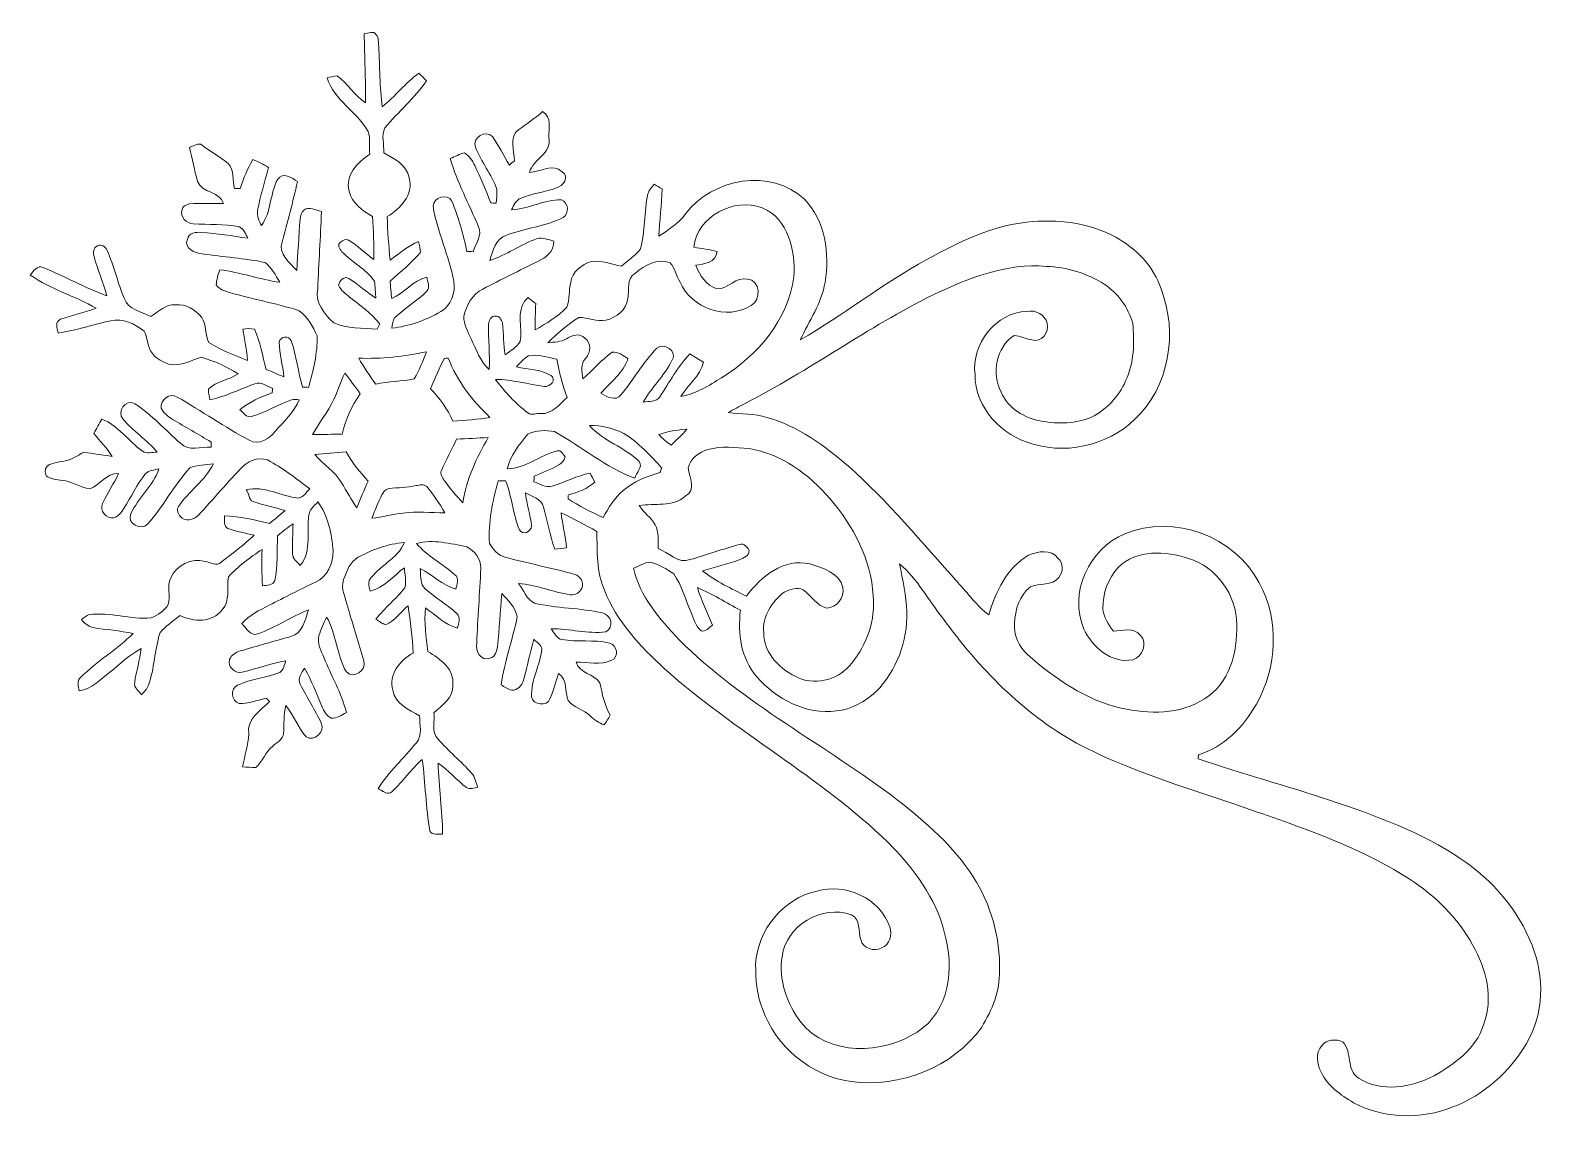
# Model space of a CAD drawing. Header units: centimetres. Extents: x -16.5 to 16.6, y -11.9 to 11.9.
import ezdxf

# ---------------------------------------------------------------- set-up
doc = ezdxf.new("R2010")
doc.units = ezdxf.units.CM
doc.header["$MEASUREMENT"] = 0
doc.layers.add('Layer 1', color=7, linetype='Continuous')

msp = doc.modelspace()

# ---------------------------------------------------------------- linework, layer by layer
at = {"layer": 'Layer 1', "color": 251, "lineweight": 9}
for points, knots in [([(-9.19885, 11.79724), (-9.11278, 11.80395), (-8.99389, 11.8738), (-8.93639, 11.77819), (-8.93639, 11.77819), (-8.87959, 11.70728), (-8.89299, 11.60604), (-8.88312, 11.52278), (-8.88312, 11.52278), (-8.86019, 11.08252), (-8.86513, 10.63907), (-8.80727, 10.20092), (-8.80727, 10.20092), (-8.52469, 10.42951), (-8.3035, 10.7248), (-8.00717, 10.93717), (-8.00717, 10.93717), (-7.95108, 10.88249), (-7.89534, 10.82675), (-7.84066, 10.77066), (-7.84066, 10.77066), (-8.09995, 10.38966), (-8.45837, 10.09368), (-8.75012, 9.7402), (-8.75012, 9.7402), (-8.83549, 9.57368), (-8.75964, 9.37683), (-8.77305, 9.19973), (-8.77305, 9.19973), (-8.54621, 9.06568), (-8.27563, 8.93974), (-8.2206, 8.65082), (-8.2206, 8.65082), (-8.11265, 8.28252), (-8.41498, 7.97948), (-8.69826, 7.80521), (-8.69826, 7.80521), (-8.69156, 7.487), (-8.66475, 7.17021), (-8.63335, 6.85341), (-8.63335, 6.85341), (-8.43544, 7.00193), (-8.24388, 7.16492), (-8.01281, 7.26087), (-8.01281, 7.26087), (-7.99553, 7.1822), (-7.97013, 7.10318), (-7.97401, 7.02134), (-7.97401, 7.02134), (-8.17086, 6.78886), (-8.41075, 6.59836), (-8.63688, 6.39586), (-8.63688, 6.39586), (-8.62771, 6.30097), (-8.60936, 6.11117), (-8.60019, 6.01627), (-8.60019, 6.01627), (-8.32361, 6.13692), (-8.13593, 6.40786), (-7.83396, 6.48159), (-7.83396, 6.48159), (-7.82055, 6.38457), (-7.75352, 6.26287), (-7.83572, 6.17961), (-7.83572, 6.17961), (-8.04421, 5.95983), (-8.31232, 5.81096), (-8.53034, 5.60211), (-8.53034, 5.60211), (-8.58608, 5.53791), (-8.58149, 5.44548), (-8.59737, 5.36646), (-8.59737, 5.36646), (-8.22201, 5.4162), (-7.8523, 5.53367), (-7.52845, 5.73229), (-7.52845, 5.73229), (-7.30479, 5.8607), (-7.20389, 6.14751), (-7.24094, 6.39304), (-7.24094, 6.39304), (-7.34818, 6.95078), (-7.60253, 7.47007), (-7.69814, 8.02993), (-7.69814, 8.02993), (-7.68755, 8.22607), (-7.39051, 8.32273), (-7.28398, 8.14317), (-7.28398, 8.14317), (-7.14745, 7.78757), (-7.03244, 7.42068), (-6.95836, 7.04568), (-6.95836, 7.04568), (-6.91321, 7.04356), (-6.86805, 7.04145), (-6.82289, 7.03933), (-6.82289, 7.03933), (-6.76433, 7.21325), (-6.61758, 7.39881), (-6.70542, 7.58437), (-6.70542, 7.58437), (-6.90897, 8.08108), (-7.17214, 8.55557), (-7.31996, 9.07345), (-7.31996, 9.07345), (-7.2173, 9.1179), (-7.11711, 9.17186), (-7.0081, 9.2008), (-7.0081, 9.2008), (-6.91426, 9.12494), (-6.83559, 9.02864), (-6.78479, 8.91893), (-6.78479, 8.91893), (-6.65744, 8.65258), (-6.53961, 8.38165), (-6.43625, 8.10542), (-6.43625, 8.10542), (-6.40626, 8.10366), (-6.34629, 8.10084), (-6.31631, 8.09943), (-6.31631, 8.09943), (-6.30466, 8.19891), (-6.29867, 8.2998), (-6.30114, 8.39964), (-6.30114, 8.39964), (-6.41791, 8.72702), (-6.64756, 9.00041), (-6.77068, 9.32392), (-6.77068, 9.32392), (-6.85218, 9.52288), (-6.54455, 9.72185), (-6.40203, 9.55216), (-6.40203, 9.55216), (-6.25986, 9.35673), (-6.15438, 9.1373), (-6.02914, 8.93092), (-6.02914, 8.93092), (-5.99281, 8.96197), (-5.95612, 8.99266), (-5.91908, 9.023), (-5.91908, 9.023), (-5.92508, 9.24806), (-6.04819, 9.54334), (-5.82736, 9.70527), (-5.82736, 9.70527), (-5.6485, 9.8305), (-5.47105, 9.9568), (-5.30383, 10.09756), (-5.30383, 10.09756), (-5.10204, 9.97726), (-5.16731, 9.72679), (-5.16907, 9.5317), (-5.16907, 9.5317), (-5.09428, 9.17893), (-5.51091, 9.06745), (-5.5917, 8.77006), (-5.5917, 8.77006), (-5.35358, 8.77394), (-5.07206, 8.98455), (-4.87768, 8.78311), (-4.87768, 8.78311), (-4.70623, 8.67939), (-4.85898, 8.46489), (-5.0015, 8.43209), (-5.0015, 8.43209), (-5.25444, 8.33967), (-5.52644, 8.31039), (-5.77585, 8.20843), (-5.77585, 8.20843), (-5.88698, 8.16963), (-5.93037, 8.05074), (-5.98293, 7.95655), (-5.98293, 7.95655), (-5.60652, 7.96466), (-5.27032, 8.18656), (-4.89179, 8.16822), (-4.89179, 8.16822), (-4.73621, 8.11848), (-4.71787, 7.87118), (-4.85404, 7.7844), (-4.85404, 7.7844), (-5.24633, 7.59284), (-5.6873, 7.5498), (-6.09441, 7.40234), (-6.09441, 7.40234), (-6.33077, 7.33072), (-6.39251, 7.05309), (-6.45883, 6.8446), (-6.45883, 6.8446), (-6.09758, 6.96736), (-5.78149, 7.19243), (-5.42554, 7.3279), (-5.42554, 7.3279), (-5.30136, 7.34907), (-5.17719, 7.30356), (-5.05901, 7.26934), (-5.05901, 7.26934), (-5.05477, 7.03933), (-5.22904, 6.91233), (-5.41108, 6.82484), (-5.41108, 6.82484), (-5.81324, 6.63011), (-6.21153, 6.42726), (-6.60911, 6.223), (-6.60911, 6.223), (-6.84371, 6.11223), (-6.96718, 5.86564), (-7.02715, 5.6254), (-7.02715, 5.6254), (-7.03174, 5.44971), (-6.9312, 5.29414), (-6.86664, 5.1368), (-6.86664, 5.1368), (-6.75199, 4.90573), (-6.67155, 4.64503), (-6.47506, 4.46723), (-6.47506, 4.46723), (-6.44366, 4.79884), (-6.49975, 5.1322), (-6.48529, 5.46382), (-6.48529, 5.46382), (-6.47717, 5.54073), (-6.42743, 5.64656), (-6.33536, 5.6321), (-6.33536, 5.6321), (-6.24893, 5.64233), (-6.19389, 5.55061), (-6.18331, 5.47582), (-6.18331, 5.47582), (-6.15614, 5.24651), (-6.15579, 5.01438), (-6.12439, 4.78543), (-6.12439, 4.78543), (-6.00904, 4.87467), (-5.86722, 4.94912), (-5.79596, 5.08106), (-5.79596, 5.08106), (-5.73528, 5.39292), (-5.90567, 5.80496), (-5.6231, 6.03603), (-5.6231, 6.03603), (-5.56736, 5.9937), (-5.51162, 5.95136), (-5.45588, 5.90832), (-5.45588, 5.90832), (-5.46082, 5.71606), (-5.46964, 5.52309), (-5.46788, 5.33047), (-5.46788, 5.33047), (-5.22164, 5.47123), (-4.96975, 5.62152), (-4.77431, 5.83001), (-4.77431, 5.83001), (-4.70764, 5.99828), (-4.73868, 6.19478), (-4.69035, 6.3687), (-4.69035, 6.3687), (-4.66354, 6.60083), (-4.44941, 6.75217), (-4.24726, 6.8266), (-4.24726, 6.8266), (-4.01972, 6.84354), (-3.79924, 6.77545), (-3.58122, 6.72006), (-3.58122, 6.72006), (-3.44469, 6.84142), (-3.29194, 6.94902), (-3.17129, 7.08554), (-3.17129, 7.08554), (-3.05734, 7.48171), (-3.08945, 7.90363), (-3.00584, 8.3058), (-3.00584, 8.3058), (-2.98114, 8.38659), (-2.91976, 8.44832), (-2.8672, 8.51181), (-2.8672, 8.51181), (-2.81075, 8.47831), (-2.75396, 8.4448), (-2.69645, 8.41199), (-2.69645, 8.41199), (-2.70245, 8.06521), (-2.74796, 7.72125), (-2.76983, 7.37553), (-2.76983, 7.37553), (-2.55499, 7.51276), (-2.33909, 7.6581), (-2.18316, 7.86377), (-2.18316, 7.86377), (-1.60672, 8.64164), (-0.31485, 8.87801), (0.41399, 8.18268), (0.41399, 8.18268), (0.87789, 7.7156), (0.96785, 6.99311), (0.86272, 6.37046), (0.86272, 6.37046), (0.79005, 5.9115), (0.51629, 5.52873), (0.32332, 5.11704), (0.32332, 5.11704), (1.27124, 5.65291), (2.12284, 6.34965), (3.08452, 6.86506), (3.08452, 6.86506), (3.76644, 7.23935), (4.4854, 7.60025), (5.27033, 7.6835), (5.27033, 7.6835), (5.92861, 7.759), (6.62288, 7.67574), (7.21166, 7.35824), (7.21166, 7.35824), (7.59866, 7.1374), (7.94685, 6.82202), (8.12818, 6.4068), (8.12818, 6.4068), (8.5628, 5.47935), (8.45521, 4.2739), (7.75, 3.5052), (7.75, 3.5052), (7.18415, 2.85821), (6.22882, 2.58657), (5.40685, 2.8388), (5.40685, 2.8388), (4.72176, 3.01202), (4.1365, 3.63114), (4.13862, 4.36033), (4.13862, 4.36033), (4.05924, 5.01438), (4.59441, 5.721), (5.27244, 5.73299), (5.27244, 5.73299), (5.45589, 5.77568), (5.67002, 5.66208), (5.71412, 5.47582), (5.71412, 5.47582), (5.77057, 5.28391), (5.59136, 5.03908), (5.37828, 5.11704), (5.37828, 5.11704), (5.24599, 5.12833), (5.12569, 5.20136), (4.99304, 5.20594), (4.99304, 5.20594), (4.58911, 4.95476), (4.50762, 4.38044), (4.70694, 3.97263), (4.70694, 3.97263), (4.85758, 3.61985), (5.22341, 3.39937), (5.59206, 3.3394), (5.59206, 3.3394), (5.95683, 3.27272), (6.35053, 3.27766), (6.69414, 3.43182), (6.69414, 3.43182), (7.01658, 3.60045), (7.28328, 3.88197), (7.42827, 4.21675), (7.42827, 4.21675), (7.6163, 4.60622), (7.61983, 5.05707), (7.5842, 5.47829), (7.5842, 5.47829), (7.48366, 5.82189), (7.2607, 6.13269), (6.9626, 6.33271), (6.9626, 6.33271), (6.5816, 6.56731), (6.14098, 6.70172), (5.69401, 6.7183), (5.69401, 6.7183), (4.82442, 6.79697), (3.9908, 6.46042), (3.22139, 6.0953), (3.22139, 6.0953), (1.79864, 5.39327), (0.51912, 4.43936), (-0.89376, 3.71969), (-0.89376, 3.71969), (-1.0137, 3.65795), (-1.13294, 3.59516), (-1.24936, 3.52743), (-1.24936, 3.52743), (-0.97031, 3.47486), (-0.67609, 3.51931), (-0.40516, 3.41771), (-0.40516, 3.41771), (0.27041, 3.23709), (0.84226, 2.80776), (1.36508, 2.36044), (1.36508, 2.36044), (2.24067, 1.58856), (2.98292, 0.68368), (3.76044, -0.18309), (3.76044, -0.18309), (3.98551, -0.41875), (4.17389, -0.69745), (4.44059, -0.89041), (4.44059, -0.89041), (4.59123, -0.387), (4.83218, 0.13723), (5.30666, 0.40993), (5.30666, 0.40993), (5.50775, 0.49848), (5.80055, 0.54787), (5.95048, 0.3489), (5.95048, 0.3489), (6.06937, 0.23848), (6.06972, 0.04551), (5.96777, -0.0762), (5.96777, -0.0762), (5.82137, -0.26952), (5.55114, -0.1905), (5.35147, -0.27764), (5.35147, -0.27764), (5.10346, -0.46037), (5.02232, -0.78105), (4.99763, -1.07174), (4.99763, -1.07174), (4.98211, -1.33279), (5.09359, -1.58785), (5.28832, -1.75966), (5.28832, -1.75966), (5.87852, -2.28), (6.55162, -2.75132), (7.33126, -2.92701), (7.33126, -2.92701), (7.93309, -3.05895), (8.61501, -3.08188), (9.14736, -2.72345), (9.14736, -2.72345), (9.69204, -2.40206), (9.8769, -1.70145), (9.85326, -1.10843), (9.85326, -1.10843), (9.85856, -0.46814), (9.41864, 0.16087), (8.79811, 0.33796), (8.79811, 0.33796), (8.29928, 0.51118), (7.66851, 0.53869), (7.26564, 0.14393), (7.26564, 0.14393), (7.04656, -0.09772), (6.92274, -0.42686), (6.9305, -0.75318), (6.9305, -0.75318), (6.94038, -0.94227), (7.05362, -1.10172), (7.16157, -1.24848), (7.16157, -1.24848), (7.36124, -1.23931), (7.6096, -1.14688), (7.75036, -1.34373), (7.75036, -1.34373), (7.92639, -1.50495), (7.7874, -1.80728), (7.5849, -1.86972), (7.5849, -1.86972), (7.11641, -1.96675), (6.70437, -1.59561), (6.51669, -1.20121), (6.51669, -1.20121), (6.17203, -0.4124), (6.63769, 0.55951), (7.41204, 0.87983), (7.41204, 0.87983), (8.47179, 1.32433), (9.81657, 0.82374), (10.34539, -0.19332), (10.34539, -0.19332), (10.79624, -1.00753), (10.73521, -2.03764), (10.28295, -2.83775), (10.28295, -2.83775), (10.00954, -3.33835), (9.57139, -3.77614), (9.01753, -3.94724), (9.01753, -3.94724), (9.01577, -3.96841), (9.01295, -4.01038), (9.01118, -4.03154), (9.01118, -4.03154), (9.95733, -4.36352), (10.92994, -4.61293), (11.87891, -4.93678), (11.87891, -4.93678), (12.87586, -5.27192), (13.88269, -5.63034), (14.75899, -6.22513), (14.75899, -6.22513), (15.44197, -6.68162), (16.00077, -7.33602), (16.30345, -8.10296), (16.30345, -8.10296), (16.58003, -8.78946), (16.56592, -9.61003), (16.18033, -10.25244), (16.18033, -10.25244), (15.81521, -10.8698), (15.25006, -11.38732), (14.57202, -11.63744), (14.57202, -11.63744), (13.88022, -11.91543), (13.06531, -11.89356), (12.40279, -11.54501), (12.40279, -11.54501), (12.12656, -11.37533), (11.83834, -11.17989), (11.69582, -10.8765), (11.69582, -10.8765), (11.60375, -10.70082), (11.57059, -10.4574), (11.70993, -10.2983), (11.70993, -10.2983), (11.81682, -10.16036), (12.02532, -10.14801), (12.17525, -10.21892), (12.17525, -10.21892), (12.38586, -10.43482), (12.23487, -10.83311), (12.51568, -11.00632), (12.51568, -11.00632), (13.01133, -11.33299), (13.66538, -11.20846), (14.16809, -10.95517), (14.16809, -10.95517), (14.61294, -10.69411), (15.08531, -10.36391), (15.24336, -9.84533), (15.24336, -9.84533), (15.47019, -9.26607), (15.30192, -8.61696), (15.00594, -8.09626), (15.00594, -8.09626), (14.67715, -7.50712), (14.18643, -7.02029), (13.62022, -6.65869), (13.62022, -6.65869), (12.44371, -5.90198), (11.09927, -5.47829), (9.78976, -5.01792), (9.78976, -5.01792), (8.62842, -4.62281), (7.44238, -4.2718), (6.35582, -3.69112), (6.35582, -3.69112), (5.17861, -3.03566), (4.22046, -2.05034), (3.43765, -0.96485), (3.43765, -0.96485), (3.11803, -0.57326), (2.88449, -0.1076), (2.4915, 0.22049), (2.4915, 0.22049), (2.55359, -0.12665), (2.6446, -0.47131), (2.64707, -0.82621), (2.64707, -0.82621), (2.6693, -1.4672), (2.422, -2.11349), (1.97538, -2.57422), (1.97538, -2.57422), (1.7302, -2.78025), (1.44234, -2.96616), (1.1139, -2.98804), (1.1139, -2.98804), (0.45279, -3.08011), (-0.20126, -2.73051), (-0.62882, -2.24437), (-0.62882, -2.24437), (-0.97349, -1.84609), (-1.04439, -1.29787), (-0.98442, -0.79128), (-0.98442, -0.79128), (-1.29698, -0.62477), (-1.59649, -0.43039), (-1.92528, -0.29633), (-1.92528, -0.29633), (-1.83603, -0.57891), (-1.70832, -0.84702), (-1.59296, -1.11972), (-1.59296, -1.11972), (-1.66881, -1.1684), (-1.74325, -1.26718), (-1.84344, -1.23931), (-1.84344, -1.23931), (-1.97114, -1.13806), (-2.0036, -0.96555), (-2.06851, -0.82479), (-2.06851, -0.82479), (-2.18563, -0.5468), (-2.26606, -0.24906), (-2.43787, 0.00176), (-2.43787, 0.00176), (-2.59591, 0.10971), (-2.76595, 0.20955), (-2.95045, 0.26211), (-2.95045, 0.26211), (-3.0831, 0.25153), (-3.1974, 0.17039), (-3.31981, 0.12594), (-3.31981, 0.12594), (-3.18223, -0.49212), (-2.74478, -0.98495), (-2.32321, -1.43404), (-2.32321, -1.43404), (-0.92128, -2.83528), (0.87295, -3.73415), (2.43823, -4.92831), (2.43823, -4.92831), (3.05876, -5.41726), (3.67189, -5.94184), (4.10087, -6.61424), (4.10087, -6.61424), (4.48751, -7.2182), (4.69601, -7.93892), (4.67272, -8.65681), (4.67272, -8.65681), (4.6826, -9.09744), (4.51644, -9.5243), (4.28431, -9.89189), (4.28431, -9.89189), (3.65496, -10.77949), (2.49679, -11.22504), (1.43069, -11.08005), (1.43069, -11.08005), (0.55933, -10.96575), (-0.21325, -10.31946), (-0.50112, -9.49254), (-0.50112, -9.49254), (-0.6327, -9.18528), (-0.65069, -8.8452), (-0.65246, -8.51642), (-0.65246, -8.51642), (-0.61224, -7.77594), (-0.04744, -7.08061), (0.68351, -6.92468), (0.68351, -6.92468), (1.30475, -6.73701), (2.06393, -7.07638), (2.2756, -7.70362), (2.2756, -7.70362), (2.33945, -7.87119), (2.28018, -8.09943), (2.09815, -8.16469), (2.09815, -8.16469), (1.93905, -8.24654), (1.6787, -8.18093), (1.64518, -7.98301), (1.64518, -7.98301), (1.57639, -7.80203), (1.65224, -7.53393), (1.43846, -7.44397), (1.43846, -7.44397), (0.80663, -7.20091), (0.00583, -7.68174), (-0.07531, -8.35273), (-0.07531, -8.35273), (-0.15645, -8.85895), (0.03017, -9.38249), (0.33144, -9.78571), (0.33144, -9.78571), (0.93963, -10.53783), (2.11861, -10.48703), (2.87638, -10.00161), (2.87638, -10.00161), (3.58405, -9.55676), (3.69518, -8.58732), (3.47469, -7.84332), (3.47469, -7.84332), (3.28913, -7.06897), (2.79136, -6.42127), (2.24385, -5.86282), (2.24385, -5.86282), (0.75689, -4.42208), (-1.10049, -3.44629), (-2.64071, -2.06904), (-2.64071, -2.06904), (-3.17235, -1.58009), (-3.68599, -1.03646), (-3.95234, -0.35313), (-3.95234, -0.35313), (-4.13684, 0.04833), (-4.1058, 0.5013), (-4.12132, 0.93098), (-4.12132, 0.93098), (-4.3785, 1.07315), (-4.63461, 1.21779), (-4.90237, 1.33915), (-4.90237, 1.33915), (-4.87062, 1.08162), (-4.80324, 0.82938), (-4.78243, 0.56974), (-4.78243, 0.56974), (-4.84663, 0.56409), (-4.97504, 0.5528), (-5.03925, 0.54681), (-5.03925, 0.54681), (-5.15073, 0.8442), (-5.19765, 1.16029), (-5.28619, 1.46403), (-5.28619, 1.46403), (-5.33135, 1.64289), (-5.53349, 1.69616), (-5.67743, 1.77553), (-5.67743, 1.77553), (-5.65979, 1.52965), (-5.56559, 1.29646), (-5.54796, 1.05022), (-5.54796, 1.05022), (-5.55007, 0.92075), (-5.75186, 0.83256), (-5.81219, 0.96661), (-5.81219, 0.96661), (-5.95048, 1.31092), (-5.97446, 1.68981), (-6.11205, 2.03482), (-6.11205, 2.03482), (-6.16602, 2.03447), (-6.22, 2.03412), (-6.27397, 2.03341), (-6.27397, 2.03341), (-6.39815, 1.58997), (-6.49269, 1.1296), (-6.46518, 0.66746), (-6.46518, 0.66746), (-6.37981, 0.54504), (-6.28279, 0.40746), (-6.12863, 0.37006), (-6.12863, 0.37006), (-5.6231, 0.23036), (-5.10522, 0.13723), (-4.60181, -0.01094), (-4.60181, -0.01094), (-4.47798, -0.04163), (-4.38979, -0.18944), (-4.44976, -0.30939), (-4.44976, -0.30939), (-4.48751, -0.40887), (-4.59651, -0.46531), (-4.69988, -0.45226), (-4.69988, -0.45226), (-5.08158, -0.39652), (-5.44283, -0.23319), (-5.82877, -0.2039), (-5.82877, -0.2039), (-5.72434, -0.35348), (-5.65097, -0.55104), (-5.4834, -0.63782), (-5.4834, -0.63782), (-4.9948, -0.75283), (-4.48327, -0.73626), (-3.99468, -0.85019), (-3.99468, -0.85019), (-3.80312, -0.889), (-3.7375, -1.1684), (-3.92377, -1.26047), (-3.92377, -1.26047), (-4.31994, -1.31515), (-4.7154, -1.18921), (-5.11404, -1.19486), (-5.11404, -1.19486), (-5.05583, -1.28305), (-5.00468, -1.397), (-4.89426, -1.42804), (-4.89426, -1.42804), (-4.54818, -1.4919), (-4.18482, -1.42346), (-3.84192, -1.50883), (-3.84192, -1.50883), (-3.67188, -1.54411), (-3.63061, -1.81292), (-3.79606, -1.88313), (-3.79606, -1.88313), (-4.03842, -2.00308), (-4.3157, -1.91064), (-4.57464, -1.92758), (-4.57464, -1.92758), (-4.49386, -2.17418), (-4.18024, -2.17452), (-4.05253, -2.37666), (-4.05253, -2.37666), (-4.00279, -2.62079), (-3.95516, -2.86633), (-3.82675, -3.0847), (-3.82675, -3.0847), (-3.87014, -3.15561), (-3.91424, -3.22546), (-3.95869, -3.29566), (-3.95869, -3.29566), (-4.0737, -3.24768), (-4.17847, -3.18101), (-4.26737, -3.09422), (-4.26737, -3.09422), (-4.40813, -2.95699), (-4.62333, -2.92101), (-4.74644, -2.76402), (-4.74644, -2.76402), (-4.83323, -2.56928), (-4.74398, -2.30117), (-4.95988, -2.17382), (-4.95988, -2.17382), (-5.01632, -2.35902), (-5.07029, -2.54564), (-5.14332, -2.72522), (-5.14332, -2.72522), (-5.20858, -2.89667), (-5.51621, -2.8621), (-5.54443, -2.68112), (-5.54443, -2.68112), (-5.56701, -2.3174), (-5.35569, -1.99425), (-5.32077, -1.6383), (-5.32077, -1.6383), (-5.33876, -1.5427), (-5.43189, -1.48696), (-5.49857, -1.42557), (-5.49857, -1.42557), (-5.58253, -1.72156), (-5.63686, -2.0253), (-5.72364, -2.32022), (-5.72364, -2.32022), (-5.75398, -2.43558), (-5.8517, -2.54494), (-5.97976, -2.53647), (-5.97976, -2.53647), (-6.06407, -2.51389), (-6.13674, -2.46239), (-6.21224, -2.42076), (-6.21224, -2.42076), (-6.13886, -1.91241), (-5.95471, -1.42804), (-5.85911, -0.92534), (-5.85911, -0.92534), (-5.89579, -0.72637), (-6.05984, -0.57044), (-6.1953, -0.4258), (-6.1953, -0.4258), (-6.23164, -0.80962), (-6.2461, -1.19521), (-6.28738, -1.57868), (-6.28738, -1.57868), (-6.30184, -1.68063), (-6.33606, -1.81187), (-6.45389, -1.8348), (-6.45389, -1.8348), (-6.65815, -1.92264), (-6.78409, -1.66264), (-6.74423, -1.50107), (-6.74423, -1.50107), (-6.72271, -0.95709), (-6.67684, -0.41451), (-6.65462, 0.12912), (-6.65462, 0.12912), (-6.64686, 0.3235), (-6.79397, 0.50906), (-6.95871, 0.59478), (-6.95871, 0.59478), (-7.31573, 0.66358), (-7.69849, 0.76659), (-8.05973, 0.66852), (-8.05973, 0.66852), (-7.82161, 0.39017), (-7.48753, 0.22578), (-7.21977, -0.01764), (-7.21977, -0.01764), (-7.11605, -0.09595), (-7.18096, -0.23001), (-7.1979, -0.33337), (-7.1979, -0.33337), (-7.49035, -0.24306), (-7.71048, -0.01975), (-7.97754, 0.11924), (-7.97754, 0.11924), (-7.96413, -0.01411), (-7.98142, -0.16263), (-7.90874, -0.28116), (-7.90874, -0.28116), (-7.68614, -0.49812), (-7.40851, -0.64982), (-7.18096, -0.86113), (-7.18096, -0.86113), (-7.08219, -0.94368), (-7.14498, -1.07668), (-7.16262, -1.18039), (-7.16262, -1.18039), (-7.44131, -1.11266), (-7.63323, -0.89254), (-7.86465, -0.74048), (-7.86465, -0.74048), (-7.89322, -1.05869), (-7.84666, -1.37583), (-7.81208, -1.69157), (-7.81208, -1.69157), (-7.54644, -1.85032), (-7.21659, -2.07962), (-7.26775, -2.43417), (-7.26775, -2.43417), (-7.26104, -2.70723), (-7.49564, -2.86915), (-7.67944, -3.02755), (-7.67944, -3.02755), (-7.6551, -3.21205), (-7.73659, -3.44559), (-7.59089, -3.59764), (-7.59089, -3.59764), (-7.36406, -3.86398), (-7.08959, -4.08482), (-6.85782, -4.34658), (-6.85782, -4.34658), (-6.7788, -4.43266), (-6.76433, -4.55296), (-6.71953, -4.65738), (-6.71953, -4.65738), (-6.79891, -4.66372), (-6.89098, -4.71205), (-6.96471, -4.66267), (-6.96471, -4.66267), (-7.18449, -4.50004), (-7.35841, -4.28273), (-7.58595, -4.12963), (-7.58595, -4.12963), (-7.57608, -4.64786), (-7.4907, -5.16221), (-7.48859, -5.68114), (-7.48859, -5.68114), (-7.57925, -5.67091), (-7.71719, -5.7136), (-7.76481, -5.60953), (-7.76481, -5.60953), (-7.85971, -5.09447), (-7.86288, -4.56778), (-7.93238, -4.04954), (-7.93238, -4.04954), (-8.17544, -4.25839), (-8.35607, -4.52791), (-8.58855, -4.74699), (-8.58855, -4.74699), (-8.68486, -4.85211), (-8.80551, -4.72864), (-8.89934, -4.68277), (-8.89934, -4.68277), (-8.65804, -4.31907), (-8.33737, -4.0192), (-8.0622, -3.68266), (-8.0622, -3.68266), (-7.91721, -3.52073), (-7.99659, -3.28931), (-7.99024, -3.09705), (-7.99024, -3.09705), (-8.21919, -2.96475), (-8.53069, -2.83317), (-8.57655, -2.53859), (-8.57655, -2.53859), (-8.67709, -2.19251), (-8.41921, -1.88242), (-8.13452, -1.72438), (-8.13452, -1.72438), (-8.14511, -1.37865), (-8.19238, -1.0354), (-8.24141, -0.69391), (-8.24141, -0.69391), (-8.41004, -0.8255), (-8.52858, -1.02799), (-8.73354, -1.10737), (-8.73354, -1.10737), (-8.8115, -1.08091), (-8.87818, -1.03082), (-8.94556, -0.98495), (-8.94556, -0.98495), (-8.75365, -0.73802), (-8.50318, -0.54328), (-8.31126, -0.29774), (-8.31126, -0.29774), (-8.2781, -0.15804), (-8.31162, -0.00564), (-8.32361, 0.139), (-8.32361, 0.139), (-8.56456, -0.04163), (-8.76353, -0.30409), (-9.07291, -0.37077), (-9.07291, -0.37077), (-9.08208, -0.29633), (-9.11913, -0.21696), (-9.09373, -0.14323), (-9.09373, -0.14323), (-8.88806, 0.17815), (-8.47531, 0.3242), (-8.32361, 0.68615), (-8.32361, 0.68615), (-8.67851, 0.66252), (-9.02035, 0.53728), (-9.32903, 0.36548), (-9.32903, 0.36548), (-9.51776, 0.27517), (-9.58126, 0.05856), (-9.65006, -0.12065), (-9.65006, -0.12065), (-9.72167, -0.32702), (-9.60561, -0.52705), (-9.55939, -0.72355), (-9.55939, -0.72355), (-9.45321, -1.1176), (-9.31174, -1.50213), (-9.21049, -1.89724), (-9.21049, -1.89724), (-9.13959, -2.10397), (-9.43345, -2.30364), (-9.58832, -2.13819), (-9.58832, -2.13819), (-9.81163, -1.7699), (-9.79928, -1.30775), (-10.02329, -0.9398), (-10.02329, -0.9398), (-10.08397, -1.07174), (-10.14853, -1.20332), (-10.18804, -1.34408), (-10.18804, -1.34408), (-10.2332, -1.51236), (-10.14218, -1.66618), (-10.08397, -1.81786), (-10.08397, -1.81786), (-9.91993, -2.21827), (-9.69874, -2.59821), (-9.59008, -3.02014), (-9.59008, -3.02014), (-9.69168, -3.08223), (-9.79469, -3.15596), (-9.92275, -3.14538), (-9.92275, -3.14538), (-10.02894, -3.0974), (-10.0808, -2.98557), (-10.12736, -2.88608), (-10.12736, -2.88608), (-10.24943, -2.60738), (-10.34891, -2.31775), (-10.50484, -2.05564), (-10.50484, -2.05564), (-10.56516, -2.15866), (-10.66711, -2.28177), (-10.59691, -2.40524), (-10.59691, -2.40524), (-10.45651, -2.69488), (-10.26918, -2.96017), (-10.14077, -3.25615), (-10.14077, -3.25615), (-10.04481, -3.43995), (-10.29529, -3.67631), (-10.47168, -3.55142), (-10.47168, -3.55142), (-10.65124, -3.34716), (-10.74543, -3.08505), (-10.91194, -2.87127), (-10.91194, -2.87127), (-10.97015, -3.06953), (-10.94299, -3.27908), (-10.96027, -3.48228), (-10.96027, -3.48228), (-10.97862, -3.61316), (-11.11126, -3.67983), (-11.1984, -3.76097), (-11.1984, -3.76097), (-11.36738, -3.87738), (-11.41183, -4.1014), (-11.57023, -4.22735), (-11.57023, -4.22735), (-11.66583, -4.22099), (-11.76037, -4.21888), (-11.85527, -4.20653), (-11.85527, -4.20653), (-11.8147, -3.96664), (-11.72792, -3.73522), (-11.72333, -3.49004), (-11.72333, -3.49004), (-11.77378, -3.16301), (-11.46333, -2.98028), (-11.26613, -2.78237), (-11.26613, -2.78237), (-11.294, -2.75803), (-11.32152, -2.73404), (-11.34903, -2.7104), (-11.34903, -2.7104), (-11.5413, -2.75908), (-11.7325, -2.83705), (-11.93429, -2.82399), (-11.93429, -2.82399), (-12.10962, -2.77778), (-12.12761, -2.50578), (-11.96781, -2.42605), (-11.96781, -2.42605), (-11.67394, -2.29058), (-11.34092, -2.26519), (-11.04035, -2.14736), (-11.04035, -2.14736), (-10.95851, -2.08951), (-10.9451, -1.97979), (-10.91053, -1.89266), (-10.91053, -1.89266), (-11.23332, -1.95475), (-11.54412, -2.06622), (-11.86374, -2.14065), (-11.86374, -2.14065), (-12.01296, -2.18722), (-12.20029, -2.02283), (-12.1389, -1.86866), (-12.1389, -1.86866), (-12.10786, -1.7653), (-12.00238, -1.71133), (-11.90713, -1.67957), (-11.90713, -1.67957), (-11.54024, -1.57021), (-11.17159, -1.46755), (-10.80293, -1.3649), (-10.80293, -1.3649), (-10.54576, -1.29787), (-10.49108, -0.99554), (-10.41488, -0.77929), (-10.41488, -0.77929), (-10.79764, -0.93239), (-11.14125, -1.17016), (-11.53071, -1.30739), (-11.53071, -1.30739), (-11.69088, -1.3649), (-11.77519, -1.17052), (-11.86973, -1.08303), (-11.86973, -1.08303), (-11.7131, -0.89605), (-11.48873, -0.78988), (-11.27566, -0.68086), (-11.27566, -0.68086), (-10.93805, -0.51294), (-10.60503, -0.33514), (-10.26283, -0.17709), (-10.26283, -0.17709), (-10.0053, -0.06597), (-9.87478, 0.23636), (-9.87689, 0.50377), (-9.87689, 0.50377), (-9.91111, 0.8763), (-9.98414, 1.26506), (-10.20991, 1.57339), (-10.20991, 1.57339), (-10.27377, 1.50848), (-10.34573, 1.4478), (-10.39054, 1.36666), (-10.39054, 1.36666), (-10.49319, 0.9906), (-10.31716, 0.51012), (-10.59762, 0.18733), (-10.59762, 0.18733), (-10.66429, 0.26353), (-10.76378, 0.33338), (-10.76801, 0.44415), (-10.76801, 0.44415), (-10.77577, 0.66252), (-10.75496, 0.88124), (-10.75496, 1.0989), (-10.75496, 1.0989), (-10.87243, 1.01777), (-10.98179, 0.9264), (-11.09221, 0.83608), (-11.09221, 0.83608), (-11.10315, 0.50977), (-11.09609, 0.17921), (-11.14936, -0.14393), (-11.14936, -0.14393), (-11.19628, -0.24835), (-11.32575, -0.242), (-11.42135, -0.25612), (-11.42135, -0.25612), (-11.43829, 0.00882), (-11.44252, 0.27411), (-11.42947, 0.53905), (-11.42947, 0.53905), (-11.69017, 0.35948), (-11.95581, 0.17392), (-12.16748, -0.06279), (-12.16748, -0.06279), (-12.21016, -0.3048), (-12.11774, -0.58208), (-12.30471, -0.78212), (-12.30471, -0.78212), (-12.52096, -1.06468), (-12.92701, -1.05516), (-13.2177, -0.90488), (-13.2177, -0.90488), (-13.3708, -1.02623), (-13.54296, -1.13453), (-13.66431, -1.28834), (-13.66431, -1.28834), (-13.77579, -1.66123), (-13.78285, -2.06023), (-13.91161, -2.42923), (-13.91161, -2.42923), (-13.94089, -2.50966), (-14.0058, -2.56928), (-14.05943, -2.6342), (-14.05943, -2.6342), (-14.12257, -2.55623), (-14.23511, -2.48179), (-14.21324, -2.36714), (-14.21324, -2.36714), (-14.18043, -2.11808), (-14.09894, -1.87784), (-14.07213, -1.62808), (-14.07213, -1.62808), (-14.32683, -1.76036), (-14.53003, -1.96815), (-14.7544, -2.14348), (-14.7544, -2.14348), (-14.96289, -2.30046), (-15.1488, -2.50966), (-15.42221, -2.54917), (-15.42221, -2.54917), (-15.44514, -2.44969), (-15.48218, -2.32692), (-15.3901, -2.24966), (-15.3901, -2.24966), (-15.02921, -1.9096), (-14.60658, -1.64042), (-14.24393, -1.3014), (-14.24393, -1.3014), (-14.53144, -1.23296), (-14.82742, -1.21779), (-15.11846, -1.16946), (-15.11846, -1.16946), (-15.22818, -1.15464), (-15.30226, -1.06539), (-15.37776, -0.99377), (-15.37776, -0.99377), (-15.32202, -0.95532), (-15.26875, -0.91052), (-15.20419, -0.88653), (-15.20419, -0.88653), (-14.75158, -0.83009), (-14.30602, -0.99554), (-13.85376, -0.95814), (-13.85376, -0.95814), (-13.70876, -0.89888), (-13.56659, -0.8008), (-13.47911, -0.66851), (-13.47911, -0.66851), (-13.42019, -0.47978), (-13.52603, -0.26564), (-13.42443, -0.08537), (-13.42443, -0.08537), (-13.30378, 0.19791), (-12.97181, 0.35983), (-12.67583, 0.2734), (-12.67583, 0.2734), (-12.56118, 0.25576), (-12.42712, 0.16757), (-12.32235, 0.25647), (-12.32235, 0.25647), (-12.08246, 0.45156), (-11.83058, 0.63359), (-11.60691, 0.84808), (-11.60691, 0.84808), (-11.79847, 0.89465), (-11.99285, 0.93028), (-12.17983, 0.99095), (-12.17983, 0.99095), (-12.27931, 1.04211), (-12.24086, 1.17863), (-12.25497, 1.2693), (-12.25497, 1.2693), (-11.92018, 1.2633), (-11.59492, 1.1804), (-11.27072, 1.10631), (-11.27072, 1.10631), (-11.15606, 1.19874), (-11.03788, 1.28658), (-10.93029, 1.38712), (-10.93029, 1.38712), (-11.161, 1.45556), (-11.39631, 1.50777), (-11.62491, 1.58115), (-11.62491, 1.58115), (-11.73003, 1.61078), (-11.7131, 1.78329), (-11.77554, 1.83656), (-11.77554, 1.83656), (-11.38713, 1.94275), (-11.02201, 1.69157), (-10.64101, 1.66017), (-10.64101, 1.66017), (-10.52741, 1.67499), (-10.46286, 1.78612), (-10.39124, 1.86302), (-10.39124, 1.86302), (-10.66641, 2.07116), (-10.94052, 2.28424), (-11.24214, 2.45287), (-11.24214, 2.45287), (-11.42664, 2.5781), (-11.6944, 2.50684), (-11.84257, 2.3555), (-11.84257, 2.3555), (-12.18159, 2.01083), (-12.49239, 1.63936), (-12.82188, 1.28588), (-12.82188, 1.28588), (-12.91643, 1.17828), (-13.11892, 1.1303), (-13.21523, 1.2566), (-13.21523, 1.2566), (-13.25686, 1.31727), (-13.30695, 1.40476), (-13.25615, 1.47426), (-13.25615, 1.47426), (-13.0339, 1.8101), (-12.67477, 2.04117), (-12.4945, 2.40559), (-12.4945, 2.40559), (-12.6656, 2.38266), (-12.8501, 2.38654), (-13.00956, 2.31846), (-13.00956, 2.31846), (-13.35528, 1.93993), (-13.58776, 1.4725), (-13.9296, 1.08973), (-13.9296, 1.08973), (-14.07177, 0.94298), (-14.39492, 1.10137), (-14.29684, 1.31692), (-14.29684, 1.31692), (-14.13704, 1.67181), (-13.80119, 1.92229), (-13.68266, 2.29764), (-13.68266, 2.29764), (-13.78038, 2.27013), (-13.89679, 2.26695), (-13.9737, 2.19251), (-13.9737, 2.19251), (-14.16244, 1.95898), (-14.29049, 1.68557), (-14.44819, 1.43157), (-14.44819, 1.43157), (-14.50322, 1.34832), (-14.56848, 1.26012), (-14.66585, 1.2252), (-14.66585, 1.2252), (-14.82707, 1.19945), (-14.99605, 1.38712), (-14.91279, 1.54199), (-14.91279, 1.54199), (-14.81437, 1.76742), (-14.66585, 1.96815), (-14.56743, 2.19393), (-14.56743, 2.19393), (-14.83518, 2.20204), (-14.96536, 1.9431), (-15.19466, 1.86302), (-15.19466, 1.86302), (-15.40598, 1.88101), (-15.5799, 2.03518), (-15.79544, 2.04117), (-15.79544, 2.04117), (-15.91398, 2.06446), (-16.0438, 2.06834), (-16.14505, 2.14207), (-16.14505, 2.14207), (-16.26041, 2.40806), (-15.94784, 2.43276), (-15.78804, 2.45745), (-15.78804, 2.45745), (-15.61553, 2.47791), (-15.47124, 2.58163), (-15.32343, 2.66312), (-15.32343, 2.66312), (-15.1167, 2.6289), (-14.90997, 2.59398), (-14.70148, 2.56963), (-14.70148, 2.56963), (-14.82001, 2.74885), (-14.971, 2.90372), (-15.10506, 3.07058), (-15.10506, 3.07058), (-15.04897, 3.17606), (-14.98935, 3.28013), (-14.93008, 3.38349), (-14.93008, 3.38349), (-14.57307, 3.23921), (-14.3487, 2.90583), (-14.04496, 2.68464), (-14.04496, 2.68464), (-13.94865, 2.61973), (-13.8273, 2.65889), (-13.72076, 2.66453), (-13.72076, 2.66453), (-13.94442, 2.93229), (-14.2471, 3.12103), (-14.47076, 3.38702), (-14.47076, 3.38702), (-14.60729, 3.5426), (-14.41679, 3.83364), (-14.20936, 3.72004), (-14.20936, 3.72004), (-13.83718, 3.47663), (-13.54014, 3.14113), (-13.20676, 2.85009), (-13.20676, 2.85009), (-13.03178, 2.67864), (-12.75909, 2.77566), (-12.54389, 2.76966), (-12.54389, 2.76966), (-12.54424, 2.79718), (-12.54495, 2.85256), (-12.5453, 2.88008), (-12.5453, 2.88008), (-12.82012, 3.0547), (-13.10587, 3.21028), (-13.38456, 3.37785), (-13.38456, 3.37785), (-13.48369, 3.43994), (-13.58776, 3.51367), (-13.63327, 3.6255), (-13.63327, 3.6255), (-13.66184, 3.80118), (-13.44418, 3.96981), (-13.28649, 3.86609), (-13.28649, 3.86609), (-12.75133, 3.56129), (-12.24297, 3.20887), (-11.70075, 2.91606), (-11.70075, 2.91606), (-11.49156, 2.81376), (-11.27918, 2.94993), (-11.14901, 3.10727), (-11.14901, 3.10727), (-10.96063, 3.32811), (-10.72956, 3.53166), (-10.6209, 3.80718), (-10.6209, 3.80718), (-10.67629, 3.81247), (-10.73344, 3.81917), (-10.78776, 3.80259), (-10.78776, 3.80259), (-11.08551, 3.69888), (-11.35644, 3.52601), (-11.66089, 3.44029), (-11.66089, 3.44029), (-11.77166, 3.40395), (-11.84186, 3.5306), (-11.91701, 3.5881), (-11.91701, 3.5881), (-11.70993, 3.75814), (-11.46298, 3.8668), (-11.21145, 3.95358), (-11.21145, 3.95358), (-11.20828, 3.97757), (-11.20157, 4.0259), (-11.1984, 4.05024), (-11.1984, 4.05024), (-11.32081, 4.10528), (-11.45275, 4.20546), (-11.59245, 4.15184), (-11.59245, 4.15184), (-11.91771, 4.03543), (-12.22921, 3.87985), (-12.56859, 3.80506), (-12.56859, 3.80506), (-12.5834, 3.88091), (-12.60351, 3.95676), (-12.60175, 4.03437), (-12.60175, 4.03437), (-12.42959, 4.21675), (-12.15443, 4.23369), (-11.95264, 4.37515), (-11.95264, 4.37515), (-12.20205, 4.5293), (-12.47475, 4.65102), (-12.75521, 4.73393), (-12.75521, 4.73393), (-12.98345, 4.66478), (-13.20464, 4.53601), (-13.45476, 4.57659), (-13.45476, 4.57659), (-13.63891, 4.63585), (-13.834, 4.75298), (-13.89644, 4.947), (-13.89644, 4.947), (-13.94054, 5.06342), (-13.94513, 5.1936), (-14.00616, 5.3026), (-14.00616, 5.3026), (-14.20689, 5.46735), (-14.47147, 5.59118), (-14.73605, 5.53191), (-14.73605, 5.53191), (-15.12093, 5.45077), (-15.49382, 5.31671), (-15.8847, 5.26345), (-15.8847, 5.26345), (-15.90692, 5.36646), (-15.96266, 5.51004), (-15.83249, 5.56331), (-15.83249, 5.56331), (-15.57849, 5.65679), (-15.30932, 5.7083), (-15.05496, 5.80284), (-15.05496, 5.80284), (-15.5171, 6.07766), (-16.05227, 6.21489), (-16.49289, 6.52921), (-16.49289, 6.52921), (-16.42057, 6.60718), (-16.34119, 6.75887), (-16.21454, 6.69078), (-16.21454, 6.69078), (-15.74147, 6.5084), (-15.30226, 6.2477), (-14.82354, 6.07766), (-14.82354, 6.07766), (-14.89621, 6.36588), (-15.01722, 6.63893), (-15.09871, 6.92432), (-15.09871, 6.92432), (-15.12305, 7.00652), (-15.12129, 7.12858), (-15.02709, 7.16386), (-15.02709, 7.16386), (-14.94313, 7.21713), (-14.84612, 7.14728), (-14.81508, 7.06649), (-14.81508, 7.06649), (-14.66726, 6.72712), (-14.58471, 6.36411), (-14.44466, 6.02192), (-14.44466, 6.02192), (-14.35505, 5.78238), (-14.07213, 5.7217), (-13.86116, 5.6261), (-13.86116, 5.6261), (-13.69254, 5.73193), (-13.53696, 5.89598), (-13.3193, 5.87834), (-13.3193, 5.87834), (-13.09493, 5.90797), (-12.88503, 5.76968), (-12.7478, 5.60423), (-12.7478, 5.60423), (-12.64091, 5.4416), (-12.685, 5.22111), (-12.59116, 5.05495), (-12.59116, 5.05495), (-12.33117, 4.88633), (-12.03483, 4.77801), (-11.74732, 4.66337), (-11.74732, 4.66337), (-11.76143, 4.89479), (-11.82034, 5.12092), (-11.84963, 5.34988), (-11.84963, 5.34988), (-11.76672, 5.35728), (-11.68064, 5.37069), (-11.59951, 5.34388), (-11.59951, 5.34388), (-11.4658, 5.07048), (-11.42347, 4.76037), (-11.33845, 4.46899), (-11.33845, 4.46899), (-11.21145, 4.41255), (-11.0841, 4.35645), (-10.95463, 4.3053), (-10.95463, 4.3053), (-10.97791, 4.55965), (-11.05517, 4.80801), (-11.05764, 5.06377), (-11.05764, 5.06377), (-11.04141, 5.19148), (-10.83998, 5.21723), (-10.79447, 5.0927), (-10.79447, 5.0927), (-10.67911, 4.76356), (-10.64489, 4.41219), (-10.54611, 4.07741), (-10.54611, 4.07741), (-10.51366, 4.07741), (-10.4491, 4.07741), (-10.41664, 4.07705), (-10.41664, 4.07705), (-10.31222, 4.44218), (-10.21838, 4.81965), (-10.22791, 5.20099), (-10.22791, 5.20099), (-10.31681, 5.40597), (-10.44098, 5.61305), (-10.62019, 5.75063), (-10.62019, 5.75063), (-11.14442, 5.9182), (-11.68946, 6.0138), (-12.21687, 6.17114), (-12.21687, 6.17114), (-12.30012, 6.1976), (-12.37914, 6.24311), (-12.43383, 6.31225), (-12.43383, 6.31225), (-12.42536, 6.42691), (-12.39326, 6.53591), (-12.3548, 6.64281), (-12.3548, 6.64281), (-11.90924, 6.59377), (-11.48626, 6.4329), (-11.04247, 6.37117), (-11.04247, 6.37117), (-11.13772, 6.52251), (-11.22133, 6.69361), (-11.36385, 6.80473), (-11.36385, 6.80473), (-11.81717, 6.8954), (-12.28037, 6.92256), (-12.73686, 6.99347), (-12.73686, 6.99347), (-12.88926, 7.00476), (-13.14996, 7.10212), (-13.05965, 7.31132), (-13.05965, 7.31132), (-13.0406, 7.44961), (-12.86563, 7.47536), (-12.75521, 7.45772), (-12.75521, 7.45772), (-12.41442, 7.44432), (-12.07752, 7.37941), (-11.73991, 7.3339), (-11.73991, 7.3339), (-11.79036, 7.4228), (-11.82846, 7.53463), (-11.92583, 7.58331), (-11.92583, 7.58331), (-12.25708, 7.65281), (-12.59787, 7.62282), (-12.93301, 7.64893), (-12.93301, 7.64893), (-13.07835, 7.65916), (-13.23534, 7.79251), (-13.17713, 7.9569), (-13.17713, 7.9569), (-13.17325, 8.02746), (-13.08541, 8.06521), (-13.02438, 8.08179), (-13.02438, 8.08179), (-12.77567, 8.10436), (-12.5259, 8.08602), (-12.27684, 8.0899), (-12.27684, 8.0899), (-12.35692, 8.36895), (-12.74533, 8.30968), (-12.83811, 8.57462), (-12.83811, 8.57462), (-12.91396, 8.81698), (-12.94959, 9.07027), (-13.01556, 9.31544), (-13.01556, 9.31544), (-12.93583, 9.33979), (-12.85116, 9.40858), (-12.76791, 9.38495), (-12.76791, 9.38495), (-12.57458, 9.23713), (-12.36292, 9.11543), (-12.1703, 8.96691), (-12.1703, 8.96691), (-12.03413, 8.81698), (-12.07858, 8.59896), (-12.03342, 8.41622), (-12.03342, 8.41622), (-12.00308, 8.41728), (-11.9417, 8.41904), (-11.91136, 8.4201), (-11.91136, 8.4201), (-11.83551, 8.63775), (-11.75438, 8.85366), (-11.63055, 9.0491), (-11.63055, 9.0491), (-11.51308, 9.0036), (-11.40054, 8.94609), (-11.294, 8.87906), (-11.294, 8.87906), (-11.36632, 8.56544), (-11.47251, 8.25994), (-11.5286, 7.94315), (-11.5286, 7.94315), (-11.5547, 7.82073), (-11.49403, 7.71278), (-11.44499, 7.60801), (-11.44499, 7.60801), (-11.22733, 7.90575), (-11.26437, 8.3058), (-11.08974, 8.62154), (-11.08974, 8.62154), (-10.98567, 8.78593), (-10.77259, 8.6568), (-10.65759, 8.56896), (-10.65759, 8.56896), (-10.7606, 8.1273), (-10.87137, 7.68738), (-10.99343, 7.25064), (-10.99343, 7.25064), (-11.08445, 6.99417), (-10.83116, 6.80156), (-10.67488, 6.63187), (-10.67488, 6.63187), (-10.64277, 7.0037), (-10.63678, 7.37658), (-10.59938, 7.74771), (-10.59938, 7.74771), (-10.58844, 7.81826), (-10.5761, 7.89728), (-10.52212, 7.94914), (-10.52212, 7.94914), (-10.40676, 8.03451), (-10.25542, 7.94738), (-10.13371, 7.91528), (-10.13371, 7.91528), (-10.15276, 7.3533), (-10.19474, 6.79274), (-10.21485, 6.23076), (-10.21485, 6.23076), (-10.28153, 5.9309), (-10.07127, 5.67584), (-9.86737, 5.48711), (-9.86737, 5.48711), (-9.57633, 5.34811), (-9.23272, 5.37775), (-8.91981, 5.34388), (-8.91981, 5.34388), (-8.90111, 5.38586), (-8.88206, 5.42749), (-8.86301, 5.46912), (-8.86301, 5.46912), (-9.05563, 5.6896), (-9.28528, 5.87199), (-9.51847, 6.04697), (-9.51847, 6.04697), (-9.60913, 6.12211), (-9.71038, 6.19478), (-9.76048, 6.30485), (-9.76048, 6.30485), (-9.74143, 6.39798), (-9.63594, 6.5271), (-9.53646, 6.4509), (-9.53646, 6.4509), (-9.32409, 6.3306), (-9.1544, 6.14786), (-8.94415, 6.02333), (-8.94415, 6.02333), (-8.95191, 6.1154), (-8.96743, 6.29991), (-8.97519, 6.39198), (-8.97519, 6.39198), (-9.16216, 6.66045), (-9.46591, 6.80896), (-9.69027, 7.03968), (-9.69027, 7.03968), (-9.73261, 7.09436), (-9.80281, 7.20372), (-9.71673, 7.24853), (-9.71673, 7.24853), (-9.66875, 7.28204), (-9.60243, 7.33496), (-9.54422, 7.29262), (-9.54422, 7.29262), (-9.34349, 7.1748), (-9.18333, 7.00193), (-8.99107, 6.87211), (-8.99107, 6.87211), (-8.98754, 7.18467), (-8.99354, 7.49723), (-9.01894, 7.80874), (-9.01894, 7.80874), (-9.24048, 7.93433), (-9.46979, 8.0959), (-9.53046, 8.36189), (-9.53046, 8.36189), (-9.62642, 8.70832), (-9.34173, 8.99159), (-9.0775, 9.16552), (-9.0775, 9.16552), (-9.09337, 9.33062), (-9.06056, 9.50454), (-9.11383, 9.664), (-9.11383, 9.664), (-9.35654, 10.09297), (-9.85996, 10.34803), (-10.00883, 10.83451), (-10.00883, 10.83451), (-9.93828, 10.85109), (-9.86772, 10.87226), (-9.79469, 10.87579), (-9.79469, 10.87579), (-9.55304, 10.71704), (-9.41123, 10.4514), (-9.17239, 10.28912), (-9.17239, 10.28912), (-9.16604, 10.79218), (-9.19497, 11.29453), (-9.19885, 11.79724), (-9.19885, 11.79724), (-9.19885, 11.79724), (-9.19885, 11.79724), (-9.19885, 11.79724)], [0, 0, 0, 0, 0.00221239, 0.00221239, 0.00221239, 0.00221239, 0.00442478, 0.00442478, 0.00442478, 0.00442478, 0.00663717, 0.00663717, 0.00663717, 0.00663717, 0.00884956, 0.00884956, 0.00884956, 0.00884956, 0.01106195, 0.01106195, 0.01106195, 0.01106195, 0.01327434, 0.01327434, 0.01327434, 0.01327434, 0.01548673, 0.01548673, 0.01548673, 0.01548673, 0.01769912, 0.01769912, 0.01769912, 0.01769912, 0.0199115, 0.0199115, 0.0199115, 0.0199115, 0.02212389, 0.02212389, 0.02212389, 0.02212389, 0.02433628, 0.02433628, 0.02433628, 0.02433628, 0.02654867, 0.02654867, 0.02654867, 0.02654867, 0.02876106, 0.02876106, 0.02876106, 0.02876106, 0.03097345, 0.03097345, 0.03097345, 0.03097345, 0.03318584, 0.03318584, 0.03318584, 0.03318584, 0.03539823, 0.03539823, 0.03539823, 0.03539823, 0.03761062, 0.03761062, 0.03761062, 0.03761062, 0.03982301, 0.03982301, 0.03982301, 0.03982301, 0.0420354, 0.0420354, 0.0420354, 0.0420354, 0.04424779, 0.04424779, 0.04424779, 0.04424779, 0.04646018, 0.04646018, 0.04646018, 0.04646018, 0.04867257, 0.04867257, 0.04867257, 0.04867257, 0.05088496, 0.05088496, 0.05088496, 0.05088496, 0.05309735, 0.05309735, 0.05309735, 0.05309735, 0.05530973, 0.05530973, 0.05530973, 0.05530973, 0.05752212, 0.05752212, 0.05752212, 0.05752212, 0.05973451, 0.05973451, 0.05973451, 0.05973451, 0.0619469, 0.0619469, 0.0619469, 0.0619469, 0.06415929, 0.06415929, 0.06415929, 0.06415929, 0.06637168, 0.06637168, 0.06637168, 0.06637168, 0.06858407, 0.06858407, 0.06858407, 0.06858407, 0.07079646, 0.07079646, 0.07079646, 0.07079646, 0.07300885, 0.07300885, 0.07300885, 0.07300885, 0.07522124, 0.07522124, 0.07522124, 0.07522124, 0.07743363, 0.07743363, 0.07743363, 0.07743363, 0.07964602, 0.07964602, 0.07964602, 0.07964602, 0.08185841, 0.08185841, 0.08185841, 0.08185841, 0.0840708, 0.0840708, 0.0840708, 0.0840708, 0.08628319, 0.08628319, 0.08628319, 0.08628319, 0.08849558, 0.08849558, 0.08849558, 0.08849558, 0.09070796, 0.09070796, 0.09070796, 0.09070796, 0.09292035, 0.09292035, 0.09292035, 0.09292035, 0.09513274, 0.09513274, 0.09513274, 0.09513274, 0.09734513, 0.09734513, 0.09734513, 0.09734513, 0.09955752, 0.09955752, 0.09955752, 0.09955752, 0.10176991, 0.10176991, 0.10176991, 0.10176991, 0.1039823, 0.1039823, 0.1039823, 0.1039823, 0.10619469, 0.10619469, 0.10619469, 0.10619469, 0.10840708, 0.10840708, 0.10840708, 0.10840708, 0.11061947, 0.11061947, 0.11061947, 0.11061947, 0.11283186, 0.11283186, 0.11283186, 0.11283186, 0.11504425, 0.11504425, 0.11504425, 0.11504425, 0.11725664, 0.11725664, 0.11725664, 0.11725664, 0.11946903, 0.11946903, 0.11946903, 0.11946903, 0.12168142, 0.12168142, 0.12168142, 0.12168142, 0.12389381, 0.12389381, 0.12389381, 0.12389381, 0.12610619, 0.12610619, 0.12610619, 0.12610619, 0.12831858, 0.12831858, 0.12831858, 0.12831858, 0.13053097, 0.13053097, 0.13053097, 0.13053097, 0.13274336, 0.13274336, 0.13274336, 0.13274336, 0.13495575, 0.13495575, 0.13495575, 0.13495575, 0.13716814, 0.13716814, 0.13716814, 0.13716814, 0.13938053, 0.13938053, 0.13938053, 0.13938053, 0.14159292, 0.14159292, 0.14159292, 0.14159292, 0.14380531, 0.14380531, 0.14380531, 0.14380531, 0.1460177, 0.1460177, 0.1460177, 0.1460177, 0.14823009, 0.14823009, 0.14823009, 0.14823009, 0.15044248, 0.15044248, 0.15044248, 0.15044248, 0.15265487, 0.15265487, 0.15265487, 0.15265487, 0.15486726, 0.15486726, 0.15486726, 0.15486726, 0.15707965, 0.15707965, 0.15707965, 0.15707965, 0.15929204, 0.15929204, 0.15929204, 0.15929204, 0.16150442, 0.16150442, 0.16150442, 0.16150442, 0.16371681, 0.16371681, 0.16371681, 0.16371681, 0.1659292, 0.1659292, 0.1659292, 0.1659292, 0.16814159, 0.16814159, 0.16814159, 0.16814159, 0.17035398, 0.17035398, 0.17035398, 0.17035398, 0.17256637, 0.17256637, 0.17256637, 0.17256637, 0.17477876, 0.17477876, 0.17477876, 0.17477876, 0.17699115, 0.17699115, 0.17699115, 0.17699115, 0.17920354, 0.17920354, 0.17920354, 0.17920354, 0.18141593, 0.18141593, 0.18141593, 0.18141593, 0.18362832, 0.18362832, 0.18362832, 0.18362832, 0.18584071, 0.18584071, 0.18584071, 0.18584071, 0.1880531, 0.1880531, 0.1880531, 0.1880531, 0.19026549, 0.19026549, 0.19026549, 0.19026549, 0.19247788, 0.19247788, 0.19247788, 0.19247788, 0.19469027, 0.19469027, 0.19469027, 0.19469027, 0.19690265, 0.19690265, 0.19690265, 0.19690265, 0.19911504, 0.19911504, 0.19911504, 0.19911504, 0.20132743, 0.20132743, 0.20132743, 0.20132743, 0.20353982, 0.20353982, 0.20353982, 0.20353982, 0.20575221, 0.20575221, 0.20575221, 0.20575221, 0.2079646, 0.2079646, 0.2079646, 0.2079646, 0.21017699, 0.21017699, 0.21017699, 0.21017699, 0.21238938, 0.21238938, 0.21238938, 0.21238938, 0.21460177, 0.21460177, 0.21460177, 0.21460177, 0.21681416, 0.21681416, 0.21681416, 0.21681416, 0.21902655, 0.21902655, 0.21902655, 0.21902655, 0.22123894, 0.22123894, 0.22123894, 0.22123894, 0.22345133, 0.22345133, 0.22345133, 0.22345133, 0.22566372, 0.22566372, 0.22566372, 0.22566372, 0.22787611, 0.22787611, 0.22787611, 0.22787611, 0.2300885, 0.2300885, 0.2300885, 0.2300885, 0.23230088, 0.23230088, 0.23230088, 0.23230088, 0.23451327, 0.23451327, 0.23451327, 0.23451327, 0.23672566, 0.23672566, 0.23672566, 0.23672566, 0.23893805, 0.23893805, 0.23893805, 0.23893805, 0.24115044, 0.24115044, 0.24115044, 0.24115044, 0.24336283, 0.24336283, 0.24336283, 0.24336283, 0.24557522, 0.24557522, 0.24557522, 0.24557522, 0.24778761, 0.24778761, 0.24778761, 0.24778761, 0.25, 0.25, 0.25, 0.25, 0.25221239, 0.25221239, 0.25221239, 0.25221239, 0.25442478, 0.25442478, 0.25442478, 0.25442478, 0.25663717, 0.25663717, 0.25663717, 0.25663717, 0.25884956, 0.25884956, 0.25884956, 0.25884956, 0.26106195, 0.26106195, 0.26106195, 0.26106195, 0.26327434, 0.26327434, 0.26327434, 0.26327434, 0.26548673, 0.26548673, 0.26548673, 0.26548673, 0.26769912, 0.26769912, 0.26769912, 0.26769912, 0.2699115, 0.2699115, 0.2699115, 0.2699115, 0.27212389, 0.27212389, 0.27212389, 0.27212389, 0.27433628, 0.27433628, 0.27433628, 0.27433628, 0.27654867, 0.27654867, 0.27654867, 0.27654867, 0.27876106, 0.27876106, 0.27876106, 0.27876106, 0.28097345, 0.28097345, 0.28097345, 0.28097345, 0.28318584, 0.28318584, 0.28318584, 0.28318584, 0.28539823, 0.28539823, 0.28539823, 0.28539823, 0.28761062, 0.28761062, 0.28761062, 0.28761062, 0.28982301, 0.28982301, 0.28982301, 0.28982301, 0.2920354, 0.2920354, 0.2920354, 0.2920354, 0.29424779, 0.29424779, 0.29424779, 0.29424779, 0.29646018, 0.29646018, 0.29646018, 0.29646018, 0.29867257, 0.29867257, 0.29867257, 0.29867257, 0.30088496, 0.30088496, 0.30088496, 0.30088496, 0.30309735, 0.30309735, 0.30309735, 0.30309735, 0.30530973, 0.30530973, 0.30530973, 0.30530973, 0.30752212, 0.30752212, 0.30752212, 0.30752212, 0.30973451, 0.30973451, 0.30973451, 0.30973451, 0.3119469, 0.3119469, 0.3119469, 0.3119469, 0.31415929, 0.31415929, 0.31415929, 0.31415929, 0.31637168, 0.31637168, 0.31637168, 0.31637168, 0.31858407, 0.31858407, 0.31858407, 0.31858407, 0.32079646, 0.32079646, 0.32079646, 0.32079646, 0.32300885, 0.32300885, 0.32300885, 0.32300885, 0.32522124, 0.32522124, 0.32522124, 0.32522124, 0.32743363, 0.32743363, 0.32743363, 0.32743363, 0.32964602, 0.32964602, 0.32964602, 0.32964602, 0.33185841, 0.33185841, 0.33185841, 0.33185841, 0.3340708, 0.3340708, 0.3340708, 0.3340708, 0.33628319, 0.33628319, 0.33628319, 0.33628319, 0.33849558, 0.33849558, 0.33849558, 0.33849558, 0.34070796, 0.34070796, 0.34070796, 0.34070796, 0.34292035, 0.34292035, 0.34292035, 0.34292035, 0.34513274, 0.34513274, 0.34513274, 0.34513274, 0.34734513, 0.34734513, 0.34734513, 0.34734513, 0.34955752, 0.34955752, 0.34955752, 0.34955752, 0.35176991, 0.35176991, 0.35176991, 0.35176991, 0.3539823, 0.3539823, 0.3539823, 0.3539823, 0.35619469, 0.35619469, 0.35619469, 0.35619469, 0.35840708, 0.35840708, 0.35840708, 0.35840708, 0.36061947, 0.36061947, 0.36061947, 0.36061947, 0.36283186, 0.36283186, 0.36283186, 0.36283186, 0.36504425, 0.36504425, 0.36504425, 0.36504425, 0.36725664, 0.36725664, 0.36725664, 0.36725664, 0.36946903, 0.36946903, 0.36946903, 0.36946903, 0.37168142, 0.37168142, 0.37168142, 0.37168142, 0.37389381, 0.37389381, 0.37389381, 0.37389381, 0.37610619, 0.37610619, 0.37610619, 0.37610619, 0.37831858, 0.37831858, 0.37831858, 0.37831858, 0.38053097, 0.38053097, 0.38053097, 0.38053097, 0.38274336, 0.38274336, 0.38274336, 0.38274336, 0.38495575, 0.38495575, 0.38495575, 0.38495575, 0.38716814, 0.38716814, 0.38716814, 0.38716814, 0.38938053, 0.38938053, 0.38938053, 0.38938053, 0.39159292, 0.39159292, 0.39159292, 0.39159292, 0.39380531, 0.39380531, 0.39380531, 0.39380531, 0.3960177, 0.3960177, 0.3960177, 0.3960177, 0.39823009, 0.39823009, 0.39823009, 0.39823009, 0.40044248, 0.40044248, 0.40044248, 0.40044248, 0.40265487, 0.40265487, 0.40265487, 0.40265487, 0.40486726, 0.40486726, 0.40486726, 0.40486726, 0.40707965, 0.40707965, 0.40707965, 0.40707965, 0.40929204, 0.40929204, 0.40929204, 0.40929204, 0.41150442, 0.41150442, 0.41150442, 0.41150442, 0.41371681, 0.41371681, 0.41371681, 0.41371681, 0.4159292, 0.4159292, 0.4159292, 0.4159292, 0.41814159, 0.41814159, 0.41814159, 0.41814159, 0.42035398, 0.42035398, 0.42035398, 0.42035398, 0.42256637, 0.42256637, 0.42256637, 0.42256637, 0.42477876, 0.42477876, 0.42477876, 0.42477876, 0.42699115, 0.42699115, 0.42699115, 0.42699115, 0.42920354, 0.42920354, 0.42920354, 0.42920354, 0.43141593, 0.43141593, 0.43141593, 0.43141593, 0.43362832, 0.43362832, 0.43362832, 0.43362832, 0.43584071, 0.43584071, 0.43584071, 0.43584071, 0.4380531, 0.4380531, 0.4380531, 0.4380531, 0.44026549, 0.44026549, 0.44026549, 0.44026549, 0.44247788, 0.44247788, 0.44247788, 0.44247788, 0.44469027, 0.44469027, 0.44469027, 0.44469027, 0.44690265, 0.44690265, 0.44690265, 0.44690265, 0.44911504, 0.44911504, 0.44911504, 0.44911504, 0.45132743, 0.45132743, 0.45132743, 0.45132743, 0.45353982, 0.45353982, 0.45353982, 0.45353982, 0.45575221, 0.45575221, 0.45575221, 0.45575221, 0.4579646, 0.4579646, 0.4579646, 0.4579646, 0.46017699, 0.46017699, 0.46017699, 0.46017699, 0.46238938, 0.46238938, 0.46238938, 0.46238938, 0.46460177, 0.46460177, 0.46460177, 0.46460177, 0.46681416, 0.46681416, 0.46681416, 0.46681416, 0.46902655, 0.46902655, 0.46902655, 0.46902655, 0.47123894, 0.47123894, 0.47123894, 0.47123894, 0.47345133, 0.47345133, 0.47345133, 0.47345133, 0.47566372, 0.47566372, 0.47566372, 0.47566372, 0.47787611, 0.47787611, 0.47787611, 0.47787611, 0.4800885, 0.4800885, 0.4800885, 0.4800885, 0.48230088, 0.48230088, 0.48230088, 0.48230088, 0.48451327, 0.48451327, 0.48451327, 0.48451327, 0.48672566, 0.48672566, 0.48672566, 0.48672566, 0.48893805, 0.48893805, 0.48893805, 0.48893805, 0.49115044, 0.49115044, 0.49115044, 0.49115044, 0.49336283, 0.49336283, 0.49336283, 0.49336283, 0.49557522, 0.49557522, 0.49557522, 0.49557522, 0.49778761, 0.49778761, 0.49778761, 0.49778761, 0.5, 0.5, 0.5, 0.5, 0.50221239, 0.50221239, 0.50221239, 0.50221239, 0.50442478, 0.50442478, 0.50442478, 0.50442478, 0.50663717, 0.50663717, 0.50663717, 0.50663717, 0.50884956, 0.50884956, 0.50884956, 0.50884956, 0.51106195, 0.51106195, 0.51106195, 0.51106195, 0.51327434, 0.51327434, 0.51327434, 0.51327434, 0.51548673, 0.51548673, 0.51548673, 0.51548673, 0.51769912, 0.51769912, 0.51769912, 0.51769912, 0.5199115, 0.5199115, 0.5199115, 0.5199115, 0.52212389, 0.52212389, 0.52212389, 0.52212389, 0.52433628, 0.52433628, 0.52433628, 0.52433628, 0.52654867, 0.52654867, 0.52654867, 0.52654867, 0.52876106, 0.52876106, 0.52876106, 0.52876106, 0.53097345, 0.53097345, 0.53097345, 0.53097345, 0.53318584, 0.53318584, 0.53318584, 0.53318584, 0.53539823, 0.53539823, 0.53539823, 0.53539823, 0.53761062, 0.53761062, 0.53761062, 0.53761062, 0.53982301, 0.53982301, 0.53982301, 0.53982301, 0.5420354, 0.5420354, 0.5420354, 0.5420354, 0.54424779, 0.54424779, 0.54424779, 0.54424779, 0.54646018, 0.54646018, 0.54646018, 0.54646018, 0.54867257, 0.54867257, 0.54867257, 0.54867257, 0.55088496, 0.55088496, 0.55088496, 0.55088496, 0.55309735, 0.55309735, 0.55309735, 0.55309735, 0.55530973, 0.55530973, 0.55530973, 0.55530973, 0.55752212, 0.55752212, 0.55752212, 0.55752212, 0.55973451, 0.55973451, 0.55973451, 0.55973451, 0.5619469, 0.5619469, 0.5619469, 0.5619469, 0.56415929, 0.56415929, 0.56415929, 0.56415929, 0.56637168, 0.56637168, 0.56637168, 0.56637168, 0.56858407, 0.56858407, 0.56858407, 0.56858407, 0.57079646, 0.57079646, 0.57079646, 0.57079646, 0.57300885, 0.57300885, 0.57300885, 0.57300885, 0.57522124, 0.57522124, 0.57522124, 0.57522124, 0.57743363, 0.57743363, 0.57743363, 0.57743363, 0.57964602, 0.57964602, 0.57964602, 0.57964602, 0.58185841, 0.58185841, 0.58185841, 0.58185841, 0.5840708, 0.5840708, 0.5840708, 0.5840708, 0.58628319, 0.58628319, 0.58628319, 0.58628319, 0.58849558, 0.58849558, 0.58849558, 0.58849558, 0.59070796, 0.59070796, 0.59070796, 0.59070796, 0.59292035, 0.59292035, 0.59292035, 0.59292035, 0.59513274, 0.59513274, 0.59513274, 0.59513274, 0.59734513, 0.59734513, 0.59734513, 0.59734513, 0.59955752, 0.59955752, 0.59955752, 0.59955752, 0.60176991, 0.60176991, 0.60176991, 0.60176991, 0.6039823, 0.6039823, 0.6039823, 0.6039823, 0.60619469, 0.60619469, 0.60619469, 0.60619469, 0.60840708, 0.60840708, 0.60840708, 0.60840708, 0.61061947, 0.61061947, 0.61061947, 0.61061947, 0.61283186, 0.61283186, 0.61283186, 0.61283186, 0.61504425, 0.61504425, 0.61504425, 0.61504425, 0.61725664, 0.61725664, 0.61725664, 0.61725664, 0.61946903, 0.61946903, 0.61946903, 0.61946903, 0.62168142, 0.62168142, 0.62168142, 0.62168142, 0.62389381, 0.62389381, 0.62389381, 0.62389381, 0.62610619, 0.62610619, 0.62610619, 0.62610619, 0.62831858, 0.62831858, 0.62831858, 0.62831858, 0.63053097, 0.63053097, 0.63053097, 0.63053097, 0.63274336, 0.63274336, 0.63274336, 0.63274336, 0.63495575, 0.63495575, 0.63495575, 0.63495575, 0.63716814, 0.63716814, 0.63716814, 0.63716814, 0.63938053, 0.63938053, 0.63938053, 0.63938053, 0.64159292, 0.64159292, 0.64159292, 0.64159292, 0.64380531, 0.64380531, 0.64380531, 0.64380531, 0.6460177, 0.6460177, 0.6460177, 0.6460177, 0.64823009, 0.64823009, 0.64823009, 0.64823009, 0.65044248, 0.65044248, 0.65044248, 0.65044248, 0.65265487, 0.65265487, 0.65265487, 0.65265487, 0.65486726, 0.65486726, 0.65486726, 0.65486726, 0.65707965, 0.65707965, 0.65707965, 0.65707965, 0.65929204, 0.65929204, 0.65929204, 0.65929204, 0.66150442, 0.66150442, 0.66150442, 0.66150442, 0.66371681, 0.66371681, 0.66371681, 0.66371681, 0.6659292, 0.6659292, 0.6659292, 0.6659292, 0.66814159, 0.66814159, 0.66814159, 0.66814159, 0.67035398, 0.67035398, 0.67035398, 0.67035398, 0.67256637, 0.67256637, 0.67256637, 0.67256637, 0.67477876, 0.67477876, 0.67477876, 0.67477876, 0.67699115, 0.67699115, 0.67699115, 0.67699115, 0.67920354, 0.67920354, 0.67920354, 0.67920354, 0.68141593, 0.68141593, 0.68141593, 0.68141593, 0.68362832, 0.68362832, 0.68362832, 0.68362832, 0.68584071, 0.68584071, 0.68584071, 0.68584071, 0.6880531, 0.6880531, 0.6880531, 0.6880531, 0.69026549, 0.69026549, 0.69026549, 0.69026549, 0.69247788, 0.69247788, 0.69247788, 0.69247788, 0.69469027, 0.69469027, 0.69469027, 0.69469027, 0.69690265, 0.69690265, 0.69690265, 0.69690265, 0.69911504, 0.69911504, 0.69911504, 0.69911504, 0.70132743, 0.70132743, 0.70132743, 0.70132743, 0.70353982, 0.70353982, 0.70353982, 0.70353982, 0.70575221, 0.70575221, 0.70575221, 0.70575221, 0.7079646, 0.7079646, 0.7079646, 0.7079646, 0.71017699, 0.71017699, 0.71017699, 0.71017699, 0.71238938, 0.71238938, 0.71238938, 0.71238938, 0.71460177, 0.71460177, 0.71460177, 0.71460177, 0.71681416, 0.71681416, 0.71681416, 0.71681416, 0.71902655, 0.71902655, 0.71902655, 0.71902655, 0.72123894, 0.72123894, 0.72123894, 0.72123894, 0.72345133, 0.72345133, 0.72345133, 0.72345133, 0.72566372, 0.72566372, 0.72566372, 0.72566372, 0.72787611, 0.72787611, 0.72787611, 0.72787611, 0.7300885, 0.7300885, 0.7300885, 0.7300885, 0.73230088, 0.73230088, 0.73230088, 0.73230088, 0.73451327, 0.73451327, 0.73451327, 0.73451327, 0.73672566, 0.73672566, 0.73672566, 0.73672566, 0.73893805, 0.73893805, 0.73893805, 0.73893805, 0.74115044, 0.74115044, 0.74115044, 0.74115044, 0.74336283, 0.74336283, 0.74336283, 0.74336283, 0.74557522, 0.74557522, 0.74557522, 0.74557522, 0.74778761, 0.74778761, 0.74778761, 0.74778761, 0.75, 0.75, 0.75, 0.75, 0.75221239, 0.75221239, 0.75221239, 0.75221239, 0.75442478, 0.75442478, 0.75442478, 0.75442478, 0.75663717, 0.75663717, 0.75663717, 0.75663717, 0.75884956, 0.75884956, 0.75884956, 0.75884956, 0.76106195, 0.76106195, 0.76106195, 0.76106195, 0.76327434, 0.76327434, 0.76327434, 0.76327434, 0.76548673, 0.76548673, 0.76548673, 0.76548673, 0.76769912, 0.76769912, 0.76769912, 0.76769912, 0.7699115, 0.7699115, 0.7699115, 0.7699115, 0.77212389, 0.77212389, 0.77212389, 0.77212389, 0.77433628, 0.77433628, 0.77433628, 0.77433628, 0.77654867, 0.77654867, 0.77654867, 0.77654867, 0.77876106, 0.77876106, 0.77876106, 0.77876106, 0.78097345, 0.78097345, 0.78097345, 0.78097345, 0.78318584, 0.78318584, 0.78318584, 0.78318584, 0.78539823, 0.78539823, 0.78539823, 0.78539823, 0.78761062, 0.78761062, 0.78761062, 0.78761062, 0.78982301, 0.78982301, 0.78982301, 0.78982301, 0.7920354, 0.7920354, 0.7920354, 0.7920354, 0.79424779, 0.79424779, 0.79424779, 0.79424779, 0.79646018, 0.79646018, 0.79646018, 0.79646018, 0.79867257, 0.79867257, 0.79867257, 0.79867257, 0.80088496, 0.80088496, 0.80088496, 0.80088496, 0.80309735, 0.80309735, 0.80309735, 0.80309735, 0.80530973, 0.80530973, 0.80530973, 0.80530973, 0.80752212, 0.80752212, 0.80752212, 0.80752212, 0.80973451, 0.80973451, 0.80973451, 0.80973451, 0.8119469, 0.8119469, 0.8119469, 0.8119469, 0.81415929, 0.81415929, 0.81415929, 0.81415929, 0.81637168, 0.81637168, 0.81637168, 0.81637168, 0.81858407, 0.81858407, 0.81858407, 0.81858407, 0.82079646, 0.82079646, 0.82079646, 0.82079646, 0.82300885, 0.82300885, 0.82300885, 0.82300885, 0.82522124, 0.82522124, 0.82522124, 0.82522124, 0.82743363, 0.82743363, 0.82743363, 0.82743363, 0.82964602, 0.82964602, 0.82964602, 0.82964602, 0.83185841, 0.83185841, 0.83185841, 0.83185841, 0.8340708, 0.8340708, 0.8340708, 0.8340708, 0.83628319, 0.83628319, 0.83628319, 0.83628319, 0.83849558, 0.83849558, 0.83849558, 0.83849558, 0.84070796, 0.84070796, 0.84070796, 0.84070796, 0.84292035, 0.84292035, 0.84292035, 0.84292035, 0.84513274, 0.84513274, 0.84513274, 0.84513274, 0.84734513, 0.84734513, 0.84734513, 0.84734513, 0.84955752, 0.84955752, 0.84955752, 0.84955752, 0.85176991, 0.85176991, 0.85176991, 0.85176991, 0.8539823, 0.8539823, 0.8539823, 0.8539823, 0.85619469, 0.85619469, 0.85619469, 0.85619469, 0.85840708, 0.85840708, 0.85840708, 0.85840708, 0.86061947, 0.86061947, 0.86061947, 0.86061947, 0.86283186, 0.86283186, 0.86283186, 0.86283186, 0.86504425, 0.86504425, 0.86504425, 0.86504425, 0.86725664, 0.86725664, 0.86725664, 0.86725664, 0.86946903, 0.86946903, 0.86946903, 0.86946903, 0.87168142, 0.87168142, 0.87168142, 0.87168142, 0.87389381, 0.87389381, 0.87389381, 0.87389381, 0.87610619, 0.87610619, 0.87610619, 0.87610619, 0.87831858, 0.87831858, 0.87831858, 0.87831858, 0.88053097, 0.88053097, 0.88053097, 0.88053097, 0.88274336, 0.88274336, 0.88274336, 0.88274336, 0.88495575, 0.88495575, 0.88495575, 0.88495575, 0.88716814, 0.88716814, 0.88716814, 0.88716814, 0.88938053, 0.88938053, 0.88938053, 0.88938053, 0.89159292, 0.89159292, 0.89159292, 0.89159292, 0.89380531, 0.89380531, 0.89380531, 0.89380531, 0.8960177, 0.8960177, 0.8960177, 0.8960177, 0.89823009, 0.89823009, 0.89823009, 0.89823009, 0.90044248, 0.90044248, 0.90044248, 0.90044248, 0.90265487, 0.90265487, 0.90265487, 0.90265487, 0.90486726, 0.90486726, 0.90486726, 0.90486726, 0.90707965, 0.90707965, 0.90707965, 0.90707965, 0.90929204, 0.90929204, 0.90929204, 0.90929204, 0.91150442, 0.91150442, 0.91150442, 0.91150442, 0.91371681, 0.91371681, 0.91371681, 0.91371681, 0.9159292, 0.9159292, 0.9159292, 0.9159292, 0.91814159, 0.91814159, 0.91814159, 0.91814159, 0.92035398, 0.92035398, 0.92035398, 0.92035398, 0.92256637, 0.92256637, 0.92256637, 0.92256637, 0.92477876, 0.92477876, 0.92477876, 0.92477876, 0.92699115, 0.92699115, 0.92699115, 0.92699115, 0.92920354, 0.92920354, 0.92920354, 0.92920354, 0.93141593, 0.93141593, 0.93141593, 0.93141593, 0.93362832, 0.93362832, 0.93362832, 0.93362832, 0.93584071, 0.93584071, 0.93584071, 0.93584071, 0.9380531, 0.9380531, 0.9380531, 0.9380531, 0.94026549, 0.94026549, 0.94026549, 0.94026549, 0.94247788, 0.94247788, 0.94247788, 0.94247788, 0.94469027, 0.94469027, 0.94469027, 0.94469027, 0.94690265, 0.94690265, 0.94690265, 0.94690265, 0.94911504, 0.94911504, 0.94911504, 0.94911504, 0.95132743, 0.95132743, 0.95132743, 0.95132743, 0.95353982, 0.95353982, 0.95353982, 0.95353982, 0.95575221, 0.95575221, 0.95575221, 0.95575221, 0.9579646, 0.9579646, 0.9579646, 0.9579646, 0.96017699, 0.96017699, 0.96017699, 0.96017699, 0.96238938, 0.96238938, 0.96238938, 0.96238938, 0.96460177, 0.96460177, 0.96460177, 0.96460177, 0.96681416, 0.96681416, 0.96681416, 0.96681416, 0.96902655, 0.96902655, 0.96902655, 0.96902655, 0.97123894, 0.97123894, 0.97123894, 0.97123894, 0.97345133, 0.97345133, 0.97345133, 0.97345133, 0.97566372, 0.97566372, 0.97566372, 0.97566372, 0.97787611, 0.97787611, 0.97787611, 0.97787611, 0.9800885, 0.9800885, 0.9800885, 0.9800885, 0.98230088, 0.98230088, 0.98230088, 0.98230088, 0.98451327, 0.98451327, 0.98451327, 0.98451327, 0.98672566, 0.98672566, 0.98672566, 0.98672566, 0.98893805, 0.98893805, 0.98893805, 0.98893805, 0.99115044, 0.99115044, 0.99115044, 0.99115044, 0.99336283, 0.99336283, 0.99336283, 0.99336283, 0.99557522, 0.99557522, 0.99557522, 0.99557522, 1, 1, 1, 1]), ([(-2.00254, 7.13775), (-1.83321, 7.10847), (-1.66281, 7.08413), (-1.4956, 7.04427), (-1.4956, 7.04427), (-1.51218, 6.79062), (-1.77888, 6.77863), (-1.96091, 6.743), (-1.96091, 6.743), (-1.87342, 6.52639), (-1.73619, 6.30061), (-1.49771, 6.23076), (-1.49771, 6.23076), (-1.24583, 6.21207), (-1.08214, 6.50981), (-0.83132, 6.43961), (-0.83132, 6.43961), (-0.54945, 6.41879), (-0.52334, 5.99264), (-0.74877, 5.86564), (-0.74877, 5.86564), (-1.27546, 5.52697), (-2.06428, 5.80178), (-2.30311, 6.37575), (-2.30311, 6.37575), (-2.38283, 6.51052), (-2.40964, 6.6795), (-2.52006, 6.7945), (-2.52006, 6.7945), (-2.79876, 6.90033), (-3.07604, 6.75252), (-3.28348, 6.5659), (-3.28348, 6.5659), (-3.48456, 6.45583), (-3.40518, 6.19548), (-3.44575, 6.01521), (-3.44575, 6.01521), (-3.46974, 5.76651), (-3.69376, 5.6), (-3.922, 5.54285), (-3.922, 5.54285), (-4.12062, 5.50087), (-4.315, 5.61199), (-4.51149, 5.59929), (-4.51149, 5.59929), (-4.76549, 5.45853), (-4.97716, 5.24828), (-5.18953, 5.05248), (-5.18953, 5.05248), (-5.0516, 5.06447), (-4.90625, 5.06377), (-4.78349, 5.13891), (-4.78349, 5.13891), (-4.66707, 5.20277), (-4.48821, 5.2832), (-4.38485, 5.14738), (-4.38485, 5.14738), (-4.23139, 5.04155), (-4.24479, 4.84152), (-4.36333, 4.71593), (-4.36333, 4.71593), (-4.48398, 4.58788), (-4.44482, 4.4189), (-4.42506, 4.26367), (-4.42506, 4.26367), (-4.20564, 4.45029), (-4.0236, 4.68207), (-3.78266, 4.84188), (-3.78266, 4.84188), (-3.65601, 4.87222), (-3.54665, 4.76109), (-3.44011, 4.70747), (-3.44011, 4.70747), (-3.53889, 4.38891), (-3.82464, 4.19312), (-4.03278, 3.95111), (-4.03278, 3.95111), (-3.91107, 3.86927), (-3.70646, 3.76343), (-3.59498, 3.91266), (-3.59498, 3.91266), (-3.31981, 4.24039), (-3.11026, 4.62104), (-2.81252, 4.93078), (-2.81252, 4.93078), (-2.65694, 5.07048), (-2.3472, 4.86798), (-2.47914, 4.66267), (-2.47914, 4.66267), (-2.64424, 4.3307), (-2.92682, 4.07458), (-3.10814, 3.75144), (-3.10814, 3.75144), (-2.98432, 3.78001), (-2.82275, 3.75285), (-2.74408, 3.87209), (-2.74408, 3.87209), (-2.531, 4.18712), (-2.35849, 4.53355), (-2.08721, 4.80589), (-2.08721, 4.80589), (-1.98808, 4.74662), (-1.88859, 4.68665), (-1.78946, 4.62633), (-1.78946, 4.62633), (-1.86566, 4.32435), (-2.12707, 4.13315), (-2.28406, 3.87773), (-2.28406, 3.87773), (-1.95879, 3.937), (-1.67058, 4.11374), (-1.39506, 4.28802), (-1.39506, 4.28802), (-0.61224, 4.77167), (0.06015, 5.54955), (0.18151, 6.48829), (0.18151, 6.48829), (0.2189, 7.05591), (0.07144, 7.75688), (-0.51205, 8.0003), (-0.51205, 8.0003), (-1.12342, 8.23383), (-1.92775, 7.8098), (-2.00254, 7.13775), (-2.00254, 7.13775), (-2.00254, 7.13775), (-2.00254, 7.13775), (-2.00254, 7.13775)], [0, 0, 0, 0, 0.03030303, 0.03030303, 0.03030303, 0.03030303, 0.06060606, 0.06060606, 0.06060606, 0.06060606, 0.09090909, 0.09090909, 0.09090909, 0.09090909, 0.12121212, 0.12121212, 0.12121212, 0.12121212, 0.15151515, 0.15151515, 0.15151515, 0.15151515, 0.18181818, 0.18181818, 0.18181818, 0.18181818, 0.21212121, 0.21212121, 0.21212121, 0.21212121, 0.24242424, 0.24242424, 0.24242424, 0.24242424, 0.27272727, 0.27272727, 0.27272727, 0.27272727, 0.3030303, 0.3030303, 0.3030303, 0.3030303, 0.33333333, 0.33333333, 0.33333333, 0.33333333, 0.36363636, 0.36363636, 0.36363636, 0.36363636, 0.39393939, 0.39393939, 0.39393939, 0.39393939, 0.42424242, 0.42424242, 0.42424242, 0.42424242, 0.45454545, 0.45454545, 0.45454545, 0.45454545, 0.48484848, 0.48484848, 0.48484848, 0.48484848, 0.51515152, 0.51515152, 0.51515152, 0.51515152, 0.54545455, 0.54545455, 0.54545455, 0.54545455, 0.57575758, 0.57575758, 0.57575758, 0.57575758, 0.60606061, 0.60606061, 0.60606061, 0.60606061, 0.63636364, 0.63636364, 0.63636364, 0.63636364, 0.66666667, 0.66666667, 0.66666667, 0.66666667, 0.6969697, 0.6969697, 0.6969697, 0.6969697, 0.72727273, 0.72727273, 0.72727273, 0.72727273, 0.75757576, 0.75757576, 0.75757576, 0.75757576, 0.78787879, 0.78787879, 0.78787879, 0.78787879, 0.81818182, 0.81818182, 0.81818182, 0.81818182, 0.84848485, 0.84848485, 0.84848485, 0.84848485, 0.87878788, 0.87878788, 0.87878788, 0.87878788, 0.90909091, 0.90909091, 0.90909091, 0.90909091, 0.93939394, 0.93939394, 0.93939394, 0.93939394, 1, 1, 1, 1]), ([(-9.32091, 4.71347), (-9.20838, 4.51661), (-9.07961, 4.33), (-8.94803, 4.14549), (-8.94803, 4.14549), (-8.67039, 4.20688), (-8.38358, 4.20688), (-8.10595, 4.26191), (-8.10595, 4.26191), (-7.99412, 4.44888), (-7.91933, 4.65385), (-7.84136, 4.85599), (-7.84136, 4.85599), (-8.3282, 4.7498), (-8.82209, 4.69547), (-9.32091, 4.71347), (-9.32091, 4.71347), (-9.32091, 4.71347), (-9.32091, 4.71347), (-9.32091, 4.71347)], [0, 0, 0, 0, 0.16666667, 0.16666667, 0.16666667, 0.16666667, 0.33333333, 0.33333333, 0.33333333, 0.33333333, 0.5, 0.5, 0.5, 0.5, 0.66666667, 0.66666667, 0.66666667, 0.66666667, 1, 1, 1, 1]), ([(-7.45578, 4.70923), (-7.55632, 4.48909), (-7.65616, 4.26861), (-7.75423, 4.04707), (-7.75423, 4.04707), (-7.55173, 3.84105), (-7.38205, 3.60327), (-7.26351, 3.33869), (-7.26351, 3.33869), (-6.99223, 3.35104), (-6.72235, 3.38173), (-6.45354, 3.41983), (-6.45354, 3.41983), (-6.83701, 3.78848), (-7.17109, 4.21146), (-7.36406, 4.71241), (-7.36406, 4.71241), (-7.38699, 4.71135), (-7.43285, 4.70994), (-7.45578, 4.70923), (-7.45578, 4.70923), (-7.45578, 4.70923), (-7.45578, 4.70923), (-7.45578, 4.70923)], [0, 0, 0, 0, 0.14285714, 0.14285714, 0.14285714, 0.14285714, 0.28571429, 0.28571429, 0.28571429, 0.28571429, 0.42857143, 0.42857143, 0.42857143, 0.42857143, 0.57142857, 0.57142857, 0.57142857, 0.57142857, 0.71428571, 0.71428571, 0.71428571, 0.71428571, 1, 1, 1, 1]), ([(-5.60934, 4.76215), (-5.71658, 4.70923), (-5.79561, 4.61538), (-5.8711, 4.52579), (-5.8711, 4.52579), (-5.62521, 4.46017), (-5.34123, 4.47781), (-5.12533, 4.33705), (-5.12533, 4.33705), (-4.98563, 4.25838), (-5.14156, 4.07247), (-5.26397, 4.09822), (-5.26397, 4.09822), (-5.62098, 4.1462), (-5.97094, 4.25062), (-6.33394, 4.25062), (-6.33394, 4.25062), (-6.13039, 3.97828), (-5.89368, 3.72745), (-5.62557, 3.5179), (-5.62557, 3.5179), (-5.54619, 3.45475), (-5.43295, 3.51825), (-5.34723, 3.50555), (-5.34723, 3.50555), (-5.09464, 3.48721), (-4.93977, 3.70699), (-4.77114, 3.85339), (-4.77114, 3.85339), (-4.87062, 4.12468), (-4.938, 4.40655), (-4.99656, 4.68912), (-4.99656, 4.68912), (-5.19729, 4.73569), (-5.4012, 4.80977), (-5.60934, 4.76215), (-5.60934, 4.76215), (-5.60934, 4.76215), (-5.60934, 4.76215), (-5.60934, 4.76215)], [0, 0, 0, 0, 0.09090909, 0.09090909, 0.09090909, 0.09090909, 0.18181818, 0.18181818, 0.18181818, 0.18181818, 0.27272727, 0.27272727, 0.27272727, 0.27272727, 0.36363636, 0.36363636, 0.36363636, 0.36363636, 0.45454545, 0.45454545, 0.45454545, 0.45454545, 0.54545455, 0.54545455, 0.54545455, 0.54545455, 0.63636364, 0.63636364, 0.63636364, 0.63636364, 0.72727273, 0.72727273, 0.72727273, 0.72727273, 0.81818182, 0.81818182, 0.81818182, 0.81818182, 1, 1, 1, 1]), ([(-9.87195, 3.80083), (-9.99719, 3.53342), (-10.18628, 3.30306), (-10.33127, 3.04694), (-10.33127, 3.04694), (-10.11396, 3.04694), (-9.897, 3.05259), (-9.67934, 3.05541), (-9.67934, 3.05541), (-9.61231, 3.37573), (-9.47508, 3.6703), (-9.28634, 3.93735), (-9.28634, 3.93735), (-9.39429, 4.09081), (-9.51, 4.23933), (-9.62324, 4.3882), (-9.62324, 4.3882), (-9.71708, 4.19735), (-9.776, 3.99098), (-9.87195, 3.80083), (-9.87195, 3.80083), (-9.87195, 3.80083), (-9.87195, 3.80083), (-9.87195, 3.80083)], [0, 0, 0, 0, 0.14285714, 0.14285714, 0.14285714, 0.14285714, 0.28571429, 0.28571429, 0.28571429, 0.28571429, 0.42857143, 0.42857143, 0.42857143, 0.42857143, 0.57142857, 0.57142857, 0.57142857, 0.57142857, 0.71428571, 0.71428571, 0.71428571, 0.71428571, 1, 1, 1, 1]), ([(-7.18238, 2.94499), (-7.29068, 2.71674), (-7.40815, 2.49273), (-7.51363, 2.26307), (-7.51363, 2.26307), (-7.55173, 2.18511), (-7.49282, 2.10891), (-7.45331, 2.04505), (-7.45331, 2.04505), (-7.32772, 1.8729), (-7.18802, 1.71097), (-7.0462, 1.55152), (-7.0462, 1.55152), (-6.9693, 2.06552), (-6.74987, 2.53647), (-6.49234, 2.98168), (-6.49234, 2.98168), (-6.72235, 2.97039), (-6.95236, 2.95593), (-7.18238, 2.94499), (-7.18238, 2.94499), (-7.18238, 2.94499), (-7.18238, 2.94499), (-7.18238, 2.94499)], [0, 0, 0, 0, 0.14285714, 0.14285714, 0.14285714, 0.14285714, 0.28571429, 0.28571429, 0.28571429, 0.28571429, 0.42857143, 0.42857143, 0.42857143, 0.42857143, 0.57142857, 0.57142857, 0.57142857, 0.57142857, 0.71428571, 0.71428571, 0.71428571, 0.71428571, 1, 1, 1, 1]), ([(-4.2769, 3.24168), (-3.97951, 2.90125), (-3.51419, 2.77178), (-3.19563, 2.45533), (-3.19563, 2.45533), (-3.10568, 2.33645), (-3.26513, 2.20733), (-3.29088, 2.09162), (-3.29088, 2.09162), (-3.93082, 2.3241), (-4.45117, 2.78695), (-5.04419, 3.10938), (-5.04419, 3.10938), (-5.23363, 3.15136), (-5.452, 3.13584), (-5.62698, 3.05223), (-5.62698, 3.05223), (-5.82171, 2.83492), (-6.00233, 2.5848), (-6.07748, 2.298), (-6.07748, 2.298), (-5.67884, 2.30082), (-5.36451, 2.5975), (-4.98916, 2.68923), (-4.98916, 2.68923), (-4.90414, 2.71427), (-4.85334, 2.61585), (-4.81136, 2.55835), (-4.81136, 2.55835), (-4.82829, 2.48073), (-4.88368, 2.41865), (-4.95282, 2.38231), (-4.95282, 2.38231), (-5.12321, 2.28671), (-5.30701, 2.21792), (-5.48551, 2.13889), (-5.48551, 2.13889), (-5.48834, 2.1082), (-5.49398, 2.04611), (-5.49645, 2.01507), (-5.49645, 2.01507), (-5.36628, 1.97662), (-5.23434, 1.87501), (-5.09217, 1.92017), (-5.09217, 1.92017), (-4.81347, 2.00202), (-4.55736, 2.15265), (-4.26773, 2.19957), (-4.26773, 2.19957), (-4.23351, 2.13642), (-4.19929, 2.07328), (-4.16471, 2.00978), (-4.16471, 2.00978), (-4.32452, 1.86055), (-4.53372, 1.78541), (-4.74186, 1.73108), (-4.74186, 1.73108), (-4.74398, 1.70956), (-4.74786, 1.66652), (-4.74997, 1.64465), (-4.74997, 1.64465), (-4.5062, 1.48696), (-4.24868, 1.35185), (-3.98198, 1.23649), (-3.98198, 1.23649), (-3.85921, 1.44604), (-3.73821, 1.66441), (-3.54841, 1.82104), (-3.54841, 1.82104), (-3.31699, 2.01648), (-3.03194, 2.13325), (-2.74408, 2.21756), (-2.74408, 2.21756), (-2.72997, 2.25002), (-2.7155, 2.28247), (-2.70104, 2.31493), (-2.70104, 2.31493), (-2.95292, 2.5908), (-3.21116, 2.87055), (-3.5283, 3.0727), (-3.5283, 3.0727), (-3.76361, 3.17253), (-4.01761, 3.26178), (-4.2769, 3.24168), (-4.2769, 3.24168), (-4.2769, 3.24168), (-4.2769, 3.24168), (-4.2769, 3.24168)], [0, 0, 0, 0, 0.04347826, 0.04347826, 0.04347826, 0.04347826, 0.08695652, 0.08695652, 0.08695652, 0.08695652, 0.13043478, 0.13043478, 0.13043478, 0.13043478, 0.17391304, 0.17391304, 0.17391304, 0.17391304, 0.2173913, 0.2173913, 0.2173913, 0.2173913, 0.26086957, 0.26086957, 0.26086957, 0.26086957, 0.30434783, 0.30434783, 0.30434783, 0.30434783, 0.34782609, 0.34782609, 0.34782609, 0.34782609, 0.39130435, 0.39130435, 0.39130435, 0.39130435, 0.43478261, 0.43478261, 0.43478261, 0.43478261, 0.47826087, 0.47826087, 0.47826087, 0.47826087, 0.52173913, 0.52173913, 0.52173913, 0.52173913, 0.56521739, 0.56521739, 0.56521739, 0.56521739, 0.60869565, 0.60869565, 0.60869565, 0.60869565, 0.65217391, 0.65217391, 0.65217391, 0.65217391, 0.69565217, 0.69565217, 0.69565217, 0.69565217, 0.73913043, 0.73913043, 0.73913043, 0.73913043, 0.7826087, 0.7826087, 0.7826087, 0.7826087, 0.82608696, 0.82608696, 0.82608696, 0.82608696, 0.86956522, 0.86956522, 0.86956522, 0.86956522, 0.91304348, 0.91304348, 0.91304348, 0.91304348, 1, 1, 1, 1]), ([(-2.76771, 3.04906), (-2.68763, 2.96122), (-2.59697, 2.88396), (-2.49925, 2.81623), (-2.49925, 2.81623), (-2.38178, 2.92841), (-2.25901, 3.03636), (-2.156, 3.16265), (-2.156, 3.16265), (-2.36343, 3.14678), (-2.57016, 3.11644), (-2.76771, 3.04906), (-2.76771, 3.04906), (-2.76771, 3.04906), (-2.76771, 3.04906), (-2.76771, 3.04906)], [0, 0, 0, 0, 0.2, 0.2, 0.2, 0.2, 0.4, 0.4, 0.4, 0.4, 0.6, 0.6, 0.6, 0.6, 1, 1, 1, 1]), ([(-10.28118, 2.60773), (-10.0935, 2.39501), (-9.83844, 2.24296), (-9.69874, 1.98967), (-9.69874, 1.98967), (-9.58091, 1.81293), (-9.48425, 1.62278), (-9.36501, 1.44674), (-9.36501, 1.44674), (-9.28458, 1.64183), (-9.20168, 1.83586), (-9.11489, 2.02812), (-9.11489, 2.02812), (-9.29622, 2.22462), (-9.46132, 2.43664), (-9.59538, 2.66771), (-9.59538, 2.66771), (-9.82468, 2.65324), (-10.05328, 2.63384), (-10.28118, 2.60773), (-10.28118, 2.60773), (-10.28118, 2.60773), (-10.28118, 2.60773), (-10.28118, 2.60773)], [0, 0, 0, 0, 0.14285714, 0.14285714, 0.14285714, 0.14285714, 0.28571429, 0.28571429, 0.28571429, 0.28571429, 0.42857143, 0.42857143, 0.42857143, 0.42857143, 0.57142857, 0.57142857, 0.57142857, 0.57142857, 0.71428571, 0.71428571, 0.71428571, 0.71428571, 1, 1, 1, 1]), ([(-1.6928, 2.72027), (-1.88506, 2.66347), (-2.08862, 2.52025), (-2.12213, 2.31211), (-2.12213, 2.31211), (-2.10273, 2.10714), (-1.93375, 1.83268), (-2.18775, 1.69898), (-2.18775, 1.69898), (-2.47103, 1.45486), (-2.85556, 1.55011), (-3.19387, 1.49684), (-3.19387, 1.49684), (-3.09827, 1.34056), (-2.93952, 1.23543), (-2.84638, 1.07774), (-2.84638, 1.07774), (-2.75607, 0.91863), (-2.79064, 0.7299), (-2.7783, 0.55457), (-2.7783, 0.55457), (-2.55499, 0.47308), (-2.34191, 0.21378), (-2.08615, 0.31433), (-2.08615, 0.31433), (-1.72279, 0.41875), (-1.36648, 0.54822), (-1.00171, 0.64629), (-1.00171, 0.64629), (-0.90434, 0.67733), (-0.83379, 0.58667), (-0.79075, 0.51259), (-0.79075, 0.51259), (-0.80345, 0.39758), (-0.91457, 0.34325), (-1.01123, 0.30903), (-1.01123, 0.30903), (-1.27405, 0.21908), (-1.54358, 0.14993), (-1.80992, 0.07232), (-1.80992, 0.07232), (-1.52488, -0.16439), (-1.18127, -0.31715), (-0.85389, -0.48507), (-0.85389, -0.48507), (-0.53851, -0.05292), (-0.03792, 0.3556), (0.53464, 0.21943), (0.53464, 0.21943), (0.8031, 0.1337), (1.18975, 0.02646), (1.24901, -0.29633), (1.24901, -0.29633), (1.3044, -0.52176), (1.11284, -0.7306), (0.89906, -0.74824), (0.89906, -0.74824), (0.68527, -0.68969), (0.55828, -0.47272), (0.38718, -0.34713), (0.38718, -0.34713), (0.25947, -0.26776), (0.09543, -0.34008), (-0.02663, -0.39582), (-0.02663, -0.39582), (-0.29686, -0.60078), (-0.51382, -0.92992), (-0.47501, -1.28235), (-0.47501, -1.28235), (-0.48171, -1.74131), (-0.0993, -2.10327), (0.29581, -2.27259), (0.29581, -2.27259), (0.69656, -2.44228), (1.18798, -2.28353), (1.45045, -1.94416), (1.45045, -1.94416), (1.77818, -1.53564), (1.96868, -0.99907), (1.91365, -0.47272), (1.91365, -0.47272), (1.87449, 0.32209), (1.47726, 1.05304), (0.97103, 1.64818), (0.97103, 1.64818), (0.50994, 2.17488), (-0.08837, 2.62996), (-0.79604, 2.73932), (-0.79604, 2.73932), (-1.09237, 2.7686), (-1.40176, 2.79823), (-1.6928, 2.72027), (-1.6928, 2.72027), (-1.6928, 2.72027), (-1.6928, 2.72027), (-1.6928, 2.72027)], [0, 0, 0, 0, 0.04, 0.04, 0.04, 0.04, 0.08, 0.08, 0.08, 0.08, 0.12, 0.12, 0.12, 0.12, 0.16, 0.16, 0.16, 0.16, 0.2, 0.2, 0.2, 0.2, 0.24, 0.24, 0.24, 0.24, 0.28, 0.28, 0.28, 0.28, 0.32, 0.32, 0.32, 0.32, 0.36, 0.36, 0.36, 0.36, 0.4, 0.4, 0.4, 0.4, 0.44, 0.44, 0.44, 0.44, 0.48, 0.48, 0.48, 0.48, 0.52, 0.52, 0.52, 0.52, 0.56, 0.56, 0.56, 0.56, 0.6, 0.6, 0.6, 0.6, 0.64, 0.64, 0.64, 0.64, 0.68, 0.68, 0.68, 0.68, 0.72, 0.72, 0.72, 0.72, 0.76, 0.76, 0.76, 0.76, 0.8, 0.8, 0.8, 0.8, 0.84, 0.84, 0.84, 0.84, 0.88, 0.88, 0.88, 0.88, 0.92, 0.92, 0.92, 0.92, 1, 1, 1, 1]), ([(-8.06714, 1.93075), (-8.26329, 1.88666), (-8.46543, 1.88877), (-8.66404, 1.8669), (-8.66404, 1.8669), (-8.73848, 1.85702), (-8.77975, 1.78541), (-8.81362, 1.7265), (-8.81362, 1.7265), (-8.89793, 1.56316), (-8.96531, 1.39136), (-9.03093, 1.21955), (-9.03093, 1.21955), (-8.80163, 1.24636), (-8.57726, 1.30387), (-8.34795, 1.33068), (-8.34795, 1.33068), (-8.04668, 1.37654), (-7.74223, 1.3335), (-7.43955, 1.33809), (-7.43955, 1.33809), (-7.55914, 1.5367), (-7.68438, 1.7332), (-7.83537, 1.90994), (-7.83537, 1.90994), (-7.89851, 1.97062), (-7.99094, 1.94134), (-8.06714, 1.93075)], [0, 0, 0, 0, 0.125, 0.125, 0.125, 0.125, 0.25, 0.25, 0.25, 0.25, 0.375, 0.375, 0.375, 0.375, 0.5, 0.5, 0.5, 0.5, 0.625, 0.625, 0.625, 0.625, 0.75, 0.75, 0.75, 0.75, 1, 1, 1, 1])]:
    msp.add_open_spline(points, degree=3, knots=knots, dxfattribs=at)

doc.saveas('drawing.dxf')
